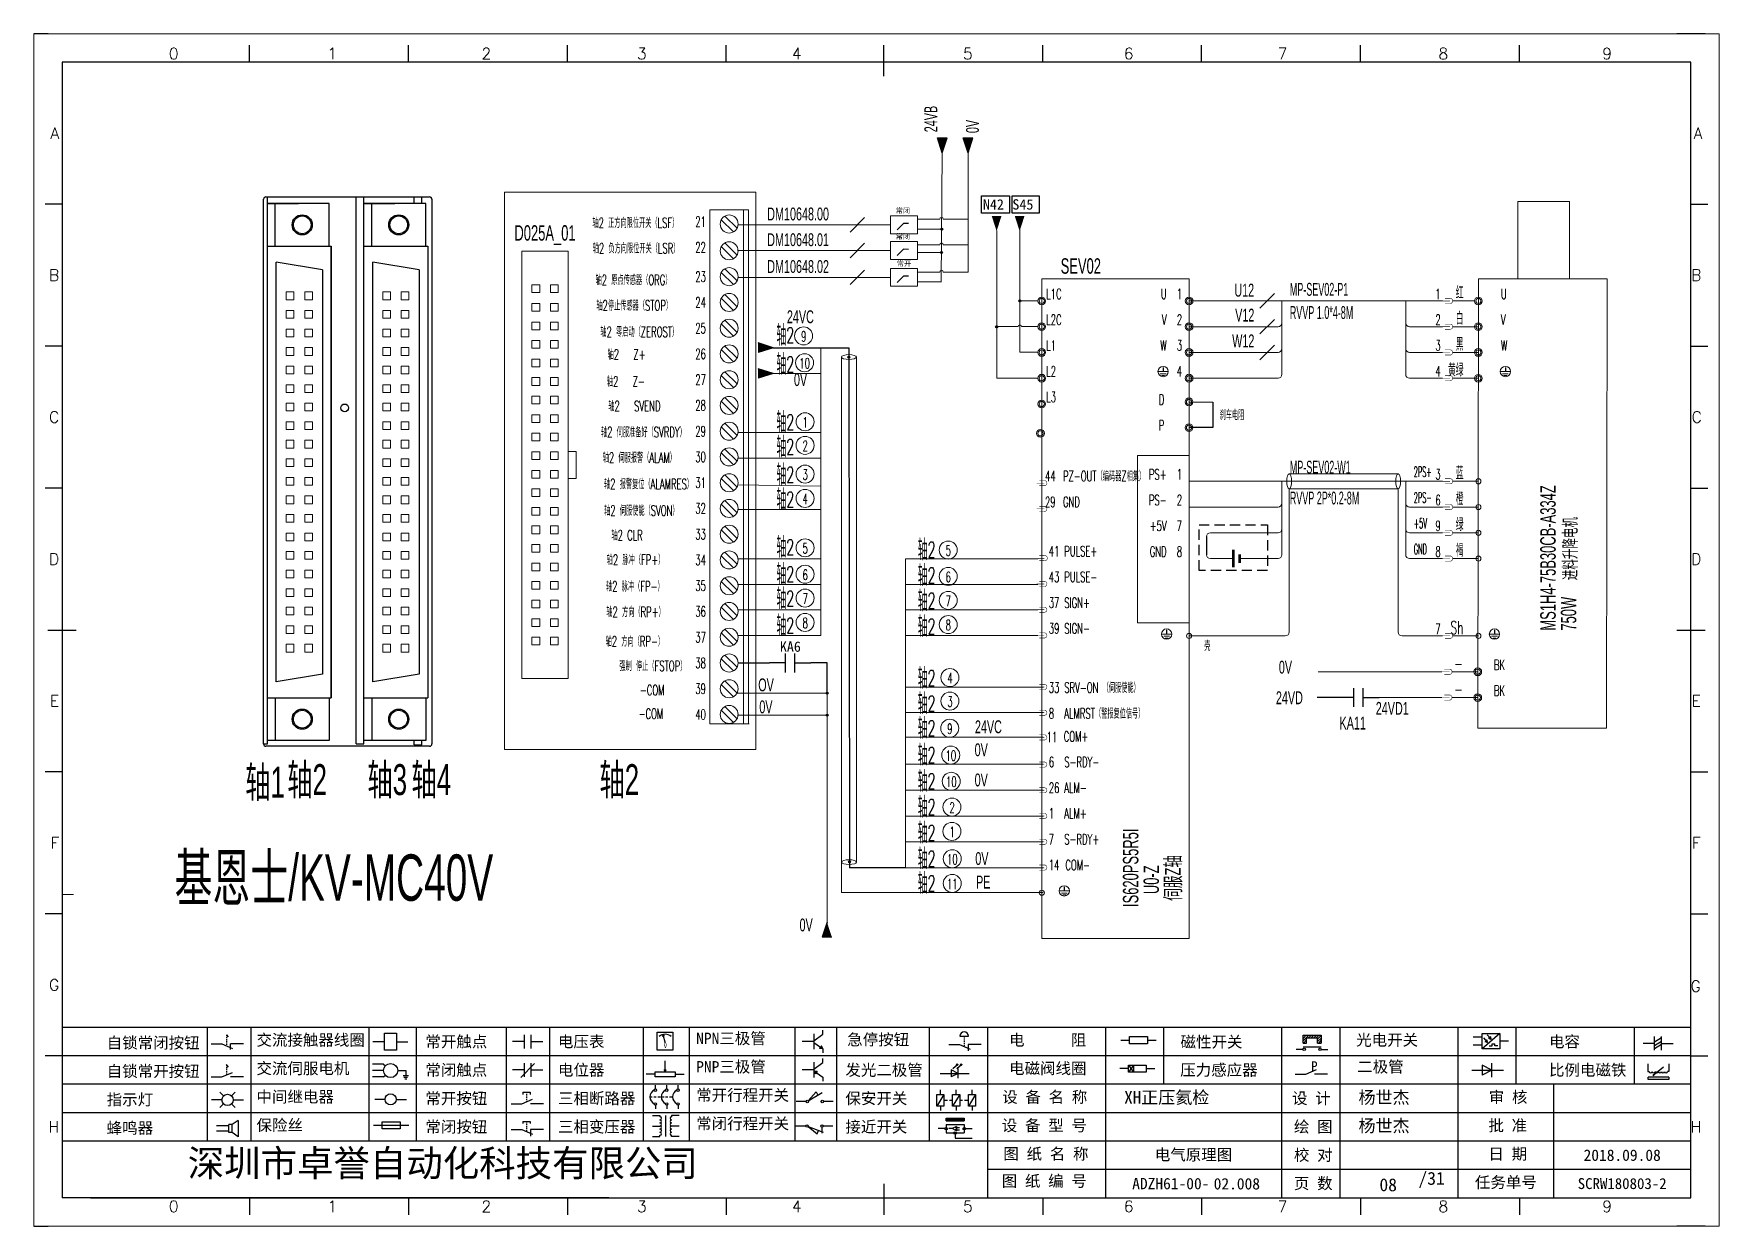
# Model space of a CAD drawing. Header units: millimetres. Extents: x 15130 to 37766, y 5931 to 11073.
# Drawn here: x 23709.2 to 24036.6, y 10083.5 to 10315 of the extents above; entities that cross this region are included whole.
import ezdxf
from ezdxf.enums import TextEntityAlignment as Align
from ezdxf.lldxf.tags import DXFTag

# ---------------------------------------------------------------- set-up
doc = ezdxf.new("R2010")
doc.units = ezdxf.units.MM
doc.linetypes.add('DASHED', pattern=[0.75, 0.5, -0.25])
doc.layers.add('1', color=3, linetype='Continuous', lineweight=20)
doc.layers.add('Dimension', color=3, linetype='Continuous', lineweight=13)
for name, color, linetype in [('AE_BOR', 1, 'Continuous'), ('MISC', 2, 'Continuous'), ('SYMS', 7, 'Continuous'), ('Z_OM_GAIKEI', 7, 'Continuous')]:
    doc.layers.add(name, color=color, linetype=linetype)
doc.styles.get("Standard").update_dxf_attribs({"font": ''})
doc.styles.add('WD', font='romans.shx', dxfattribs={"bigfont": 'gbcbig.shx'})
doc.styles.add('样式 0', font='')
doc.styles.add('样式 8', font='arial.ttf')
doc.styles.add('汉字', font='')
doc.styles.get('Standard').set_extended_font_data('SimSun')
doc.styles.get('样式 0').set_extended_font_data('KaiTi_GB2312')
doc.styles.get('汉字').set_extended_font_data('新宋体')
tags = doc.linetypes.add('ACAD_ISO02W100', pattern=[15, 12, -3]).pattern_tags.tags
tags[6:7] = [DXFTag(74, 4), DXFTag(75, 0), DXFTag(340, '0'), DXFTag(46, 1.0), DXFTag(50, 0.0), DXFTag(44, 0.0), DXFTag(45, 0.0)]
tags[4:5] = [DXFTag(74, 4), DXFTag(75, 0), DXFTag(340, '0'), DXFTag(46, 1.0), DXFTag(50, 0.0), DXFTag(44, 0.0), DXFTag(45, 0.0)]

msp = doc.modelspace()

# ---------------------------------------------------------------- texts
at = {"lineweight": 0, "style": 'WD', "width": 0.6}
for s, height, p in [('轴2 正方向限位开关（LSF）', 2, (23826.039, 10278.389)), ('21', 2, (23838.708, 10278.519)), ('轴2 负方向限位开关（LSR）', 2, (23826.176, 10273.455)), ('22', 2, (23838.708, 10273.519)), ('23', 2, (23838.708, 10267.834)), ('轴2 原点传感器（ORG）', 2, (23825.68, 10267.309)), ('轴2停止传感器（STOP）', 2, (23825.818, 10262.353)), ('24', 2, (23838.708, 10262.834)), ('25', 2, (23838.708, 10257.834)), ('轴', 4, (23854.399, 10256.651)), ('轴2 零启动（ZEROST）', 2, (23826.8, 10257.224)), ('2', 3, (23856.122, 10256.481)), ('9', 2, (23858.733, 10256.242)), ('轴2   Z+', 2, (23824.324, 10252.83)), ('26', 2, (23838.708, 10252.834)), ('轴', 4, (23854.399, 10250.991)), ('2', 3, (23856.122, 10250.821)), ('10', 2, (23858.93, 10251.035)), ('轴2   Z-', 2, (23824.186, 10247.589)), ('27', 2, (23838.708, 10247.834)), ('轴2   SVEND', 2, (23825.858, 10242.821)), ('28', 2, (23838.708, 10242.834)), ('轴', 4, (23854.399, 10239.757)), ('2', 3, (23856.122, 10239.587)), ('1', 2, (23859.028, 10239.558)), ('轴2 伺服准备好（SVRDY）', 2, (23827.606, 10237.767)), ('29', 2, (23838.708, 10237.834)), ('轴', 4, (23854.399, 10234.956)), ('2', 3, (23856.122, 10234.786)), ('2', 2, (23859.028, 10234.989)), ('轴2 伺服报警（ALAM）', 2, (23826.808, 10232.811)), ('30', 2, (23838.708, 10232.834)), ('轴', 4, (23854.399, 10229.561)), ('2', 3, (23856.122, 10229.392)), ('3', 2, (23859.028, 10229.4)), ('轴2 报警复位（ALAMRES）', 2, (23828.592, 10227.682)), ('31', 2, (23838.708, 10227.834)), ('轴', 4, (23854.399, 10224.764)), ('2', 3, (23856.122, 10224.594)), ('轴2 伺服使能（SVON）', 2, (23827.202, 10222.539)), ('32', 2, (23838.708, 10222.834)), ('4', 2, (23859.028, 10224.694)), ('轴2 CLR', 2, (23824.436, 10217.748)), ('33', 2, (23838.708, 10217.834)), ('轴', 4, (23854.399, 10215.497)), ('2', 3, (23856.122, 10215.327)), ('轴', 4, (23881.851, 10215.004)), ('2', 3, (23883.574, 10214.834)), ('轴2 脉冲（FP+）', 2, (23826.074, 10212.979)), ('34', 2, (23838.708, 10212.834)), ('5', 2, (23859.028, 10215.094)), ('5', 2, (23886.831, 10214.669)), ('轴', 4, (23854.399, 10210.237)), ('2', 3, (23856.122, 10210.067)), ('6', 2, (23859.028, 10209.961)), ('轴', 4, (23881.851, 10210.012)), ('2', 3, (23883.574, 10209.842)), ('6', 2, (23886.831, 10209.535)), ('轴2 脉冲（FP-）', 2, (23825.936, 10207.814)), ('35', 2, (23838.708, 10207.834)), ('轴', 4, (23854.399, 10205.51)), ('2', 3, (23856.122, 10205.341)), ('轴', 4, (23881.851, 10205.095)), ('2', 3, (23883.574, 10204.926)), ('轴2 方向（RP+）', 2, (23826.074, 10202.858)), ('36', 2, (23838.708, 10202.834)), ('7', 2, (23859.028, 10205.323)), ('7', 2, (23886.831, 10204.898)), ('轴', 4, (23854.399, 10200.27)), ('2', 3, (23856.122, 10200.1)), ('8', 2, (23859.028, 10200.617)), ('轴', 4, (23881.851, 10200.098)), ('2', 3, (23883.574, 10199.929)), ('8', 2, (23886.831, 10200.192)), ('轴2 方向（RP-）', 2, (23825.936, 10197.131)), ('37', 2, (23838.708, 10197.834)), ('强制 停止（FSTOP）', 2, (23829.439, 10192.362)), ('38', 2, (23838.708, 10192.834)), ('轴', 4, (23881.851, 10190.078)), ('2', 3, (23883.574, 10189.909)), ('4', 2, (23887.166, 10189.904)), ('-COM', 2, (23829.301, 10187.571)), ('39', 2, (23838.708, 10187.834)), ('轴', 4, (23881.851, 10185.137)), ('-COM', 2, (23829.067, 10182.992)), ('40', 2, (23838.708, 10182.834)), ('2', 3, (23883.574, 10184.967)), ('3', 2, (23887.166, 10185.336)), ('轴', 4, (23881.851, 10180.357)), ('2', 3, (23883.574, 10180.187)), ('9', 2, (23887.131, 10180.069)), ('轴', 4, (23881.851, 10175.151)), ('2', 3, (23883.574, 10174.981)), ('10', 2, (23887.327, 10174.863)), ('轴', 4, (23881.851, 10170.054)), ('2', 3, (23883.574, 10169.885)), ('10', 2, (23887.412, 10169.766)), ('轴', 4, (23881.851, 10165.04)), ('2', 3, (23883.574, 10164.871)), ('2', 2, (23887.565, 10164.755)), ('轴', 4, (23881.851, 10160.033)), ('2', 3, (23883.574, 10159.863)), ('1', 2, (23887.565, 10160.048)), ('轴', 4, (23881.851, 10155.014)), ('2', 3, (23883.574, 10154.844)), ('10', 2, (23887.62, 10154.726)), ('轴', 4, (23881.851, 10150.226)), ('2', 3, (23883.574, 10150.056)), ('11', 2, (23887.62, 10149.938))]:
    msp.add_text(s, height=height, dxfattribs=at).set_placement(p, align=Align.MIDDLE)
for s, p in [('L1C', (23905.853, 10263.475)), ('1', (23981.449, 10263.483)), ('U', (23994.171, 10263.475)), ('L2C', (23905.853, 10258.475)), ('2', (23981.449, 10258.483)), ('V', (23994.171, 10258.475)), ('L1', (23905.853, 10253.471)), ('3', (23981.449, 10253.479)), ('W', (23994.171, 10253.471)), ('L2', (23905.853, 10248.471)), ('4', (23981.449, 10248.475)), ('L3', (23905.853, 10243.467)), ('刹车电阻', (23939.534, 10239.979)), ('44', (23905.603, 10228.109)), ('PZ-OUT（编码器Z相集）', (23909.103, 10228.109)), ('3', (23981.449, 10228.463)), ('29', (23905.603, 10223.109)), ('GND', (23909.103, 10223.109)), ('6', (23981.449, 10223.459)), ('9', (23981.449, 10218.459)), ('41', (23906.353, 10213.534)), ('PULSE+', (23909.353, 10213.534)), ('8', (23981.449, 10213.459)), ('43', (23906.353, 10208.534)), ('PULSE-', (23909.353, 10208.534)), ('37', (23906.353, 10203.534)), ('SIGN+', (23909.353, 10203.534)), ('39', (23906.353, 10198.534)), ('SIGN-', (23909.353, 10198.534)), ('7', (23981.449, 10198.459)), ('BK', (23992.818, 10191.475)), ('33', (23906.353, 10187.046)), ('SRV-ON （伺服使能）', (23909.353, 10187.046)), ('BK', (23992.818, 10186.471)), ('8', (23906.353, 10182.042)), ('ALMRST（警报复位信号） ', (23909.353, 10182.042)), ('11', (23905.947, 10177.459)), ('COM+', (23909.243, 10177.568)), ('6', (23906.353, 10172.611)), ('S-RDY-', (23909.353, 10172.611)), ('26', (23906.353, 10167.607)), ('ALM- ', (23909.353, 10167.607)), ('1', (23906.353, 10162.619)), ('ALM+', (23909.353, 10162.619)), ('7', (23906.353, 10157.615)), ('S-RDY+', (23909.353, 10157.615)), ('14', (23906.353, 10152.615)), ('COM-', (23909.565, 10152.615))]:
    msp.add_text(s, height=2, dxfattribs=at).set_placement(p)
for s, height, p in [('U', 2, (23929.245, 10263.475)), ('1', 2, (23932.245, 10263.483)), ('红', 2.5, (23986.914, 10263.475)), ('V', 2, (23929.245, 10258.475)), ('2', 2, (23932.245, 10258.483)), ('白', 2.5, (23986.914, 10258.475)), ('黑', 2.5, (23986.914, 10253.471)), ('W', 2, (23929.245, 10253.475)), ('3', 2, (23932.245, 10253.479)), ('4', 2, (23932.245, 10248.475)), ('黄绿', 2.5, (23986.914, 10248.471)), ('D', 2, (23928.804, 10242.968)), ('P', 2, (23928.804, 10237.968)), ('Sh', 2.5, (23986.914, 10198.455)), ('-', 2.5, (23986.797, 10191.475)), ('-', 2.5, (23986.797, 10186.475))]:
    msp.add_text(s, height=height, dxfattribs=at).set_placement(p, align=Align.RIGHT)
at = {"color": 6, "lineweight": 0, "style": 'WD', "width": 0.6}
for s, height, p in [('PS+', 2, (23929.245, 10228.459)), ('1', 2, (23932.245, 10228.459)), ('蓝', 2.5, (23986.914, 10228.455)), ('橙', 2.5, (23986.914, 10223.455)), ('PS-', 2, (23929.245, 10223.459)), ('2', 2, (23932.245, 10223.459)), ('+5V', 2, (23929.245, 10218.459)), ('7', 2, (23932.245, 10218.459)), ('绿', 2.5, (23986.914, 10218.455)), ('褐', 2.5, (23986.914, 10213.455)), ('GND', 2, (23929.245, 10213.455)), ('8', 2, (23932.245, 10213.455)), ('壳', 2, (23937.749, 10195.173))]:
    msp.add_text(s, height=height, dxfattribs=at).set_placement(p, align=Align.RIGHT)
at = {"color": 6, "lineweight": 0, "style": 'WD', "width": 0.4}
for s, p in [('2PS+', (23977.247, 10228.955)), ('2PS-', (23977.247, 10223.955)), ('+5V', (23977.247, 10218.955)), ('GND', (23977.247, 10213.955))]:
    msp.add_text(s, height=2, dxfattribs=at).set_placement(p)
at = {"insert": (23854.106, 10197.011), "char_height": 2, "width": 5.97017, "attachment_point": 1, "style": '样式 0'}
msp.add_mtext('KA6', dxfattribs=at)
at = {"color": 0, "lineweight": -2, "char_height": 2.205}
for s, insert, width, attachment_point in [('电气原理图', (23934.466, 10097.257), 34.2306, 5), ('02.008', (23938.381, 10092.831), 5.72397, 1)]:
    msp.add_mtext(s, dxfattribs=dict(at, insert=insert, width=width, attachment_point=attachment_point))
at = {"color": 0, "linetype": 'ByBlock', "lineweight": -2, "insert": (23972.281, 10091.508), "char_height": 2.5, "width": 5.1278, "attachment_point": 5}
msp.add_mtext('08', dxfattribs=at)
at = {"layer": 'Dimension', "lineweight": 0, "style": '样式 8', "width": 0.6}
for s, height, p in [('24VB', 2.5, (23884.679, 10295.877)), ('0V', 2.5, (23892.771, 10295.71)), ('750W', 3, (24008.82, 10199.116)), ('伺服Z轴', 3, (23931.945, 10146.662)), ('U0-Z', 3, (23927.748, 10147.954))]:
    msp.add_text(s, height=height, rotation=90, dxfattribs=at).set_placement(p)
at = {"layer": 'Dimension', "color": 6, "lineweight": 0, "style": '样式 8', "width": 0.6}
for s, p in [('DM10648.00', (23863.647, 10278.761)), ('DM10648.01', (23863.647, 10273.761)), ('DM10648.02', (23863.647, 10268.559))]:
    msp.add_text(s, height=2.5, dxfattribs=at).set_placement(p, align=Align.RIGHT)
at = {"layer": 'Dimension', "lineweight": 0, "style": '样式 8', "width": 0.6}
for s, height, p in [('D025A_01', 3, (23802.544, 10274.83)), ('SEV02', 3, (23908.659, 10268.408)), ('OV', 2.5, (23849.91, 10187.338)), ('24VD', 2.5, (23950.468, 10184.835)), ('0V', 2.5, (23850.117, 10183.063)), ('24VD1', 2.5, (23969.868, 10182.769)), ('24VC', 2.5, (23892.001, 10179.202)), ('KA11', 2.5, (23962.83, 10179.911)), ('0V', 2.5, (23891.947, 10174.731)), ('轴2', 6, (23758.414, 10167.191)), ('轴3', 6, (23773.981, 10167.191)), ('轴4', 6, (23782.54, 10167.191)), ('轴2', 6, (23819.062, 10167.191)), ('轴1', 6, (23750.246, 10166.7)), ('0V', 2.5, (23891.947, 10168.876)), ('基恩士/KV-MC40V ', 9, (23736.502, 10146.666)), ('0V', 2.5, (23892.072, 10153.61)), ('PE', 2.5, (23892.214, 10149.051)), ('0V', 2.5, (23857.933, 10140.732))]:
    msp.add_text(s, height=height, dxfattribs=at).set_placement(p)
for s, p in [('U12', (23946.241, 10263.964)), ('V12', (23946.283, 10259.125)), ('W12', (23946.283, 10254.125))]:
    msp.add_text(s, height=2.5, dxfattribs=at).set_placement(p, align=Align.RIGHT)
at = {"layer": 'Dimension', "color": 3, "lineweight": 0, "style": '样式 8'}
for s, width, p in [('MP-SEV02-P1', 0.5, (23953.173, 10264.125)), ('MP-SEV02-W1', 0.5, (23953.173, 10229.609)), ('0V', 0.6, (23951.041, 10190.77))]:
    msp.add_text(s, height=2.5, dxfattribs=dict(at, width=width)).set_placement(p)
at = {"layer": 'Dimension', "color": 1, "lineweight": 0, "style": '样式 8', "width": 0.5}
for s, p in [('RVVP 1.0*4-8M', (23953.173, 10262.125)), ('RVVP 2P*0.2-8M', (23953.173, 10226.109))]:
    msp.add_text(s, height=2.5, dxfattribs=at).set_placement(p, align=Align.TOP_LEFT)
at = {"layer": 'Dimension', "color": 3, "lineweight": 0, "style": '样式 8', "width": 0.6}
for s, p in [('24VC', (23860.717, 10258.803)), ('0V', (23859.408, 10246.599))]:
    msp.add_text(s, height=2.5, dxfattribs=at).set_placement(p, align=Align.RIGHT)
at = {"layer": 'Dimension', "color": 6, "lineweight": 0, "style": '样式 8', "width": 0.6}
for s, p in [('MS1H4-75B30CB-A334Z', (24004.82, 10199.116)), ('IS620PS5R5I', (23923.748, 10145.454))]:
    msp.add_text(s, height=3, rotation=90, dxfattribs=at).set_placement(p)
at = {"layer": 'Dimension', "color": 3, "lineweight": 0, "style": '样式 8', "width": 0.6}
msp.add_text('进料升降电机', height=2.5, rotation=90, dxfattribs=at).set_placement((24008.855, 10208.916))
at = {"layer": 'MISC', "color": 3, "attachment_point": 1, "style": '样式 0'}
for s, insert, char_height, width in [('N42', (23893.549, 10282.863), 2, 5.01683), ('S45', (23899.274, 10282.863), 2, 5.01683), ('{\\fSimSun|b0|i0|c134|p2;常闭}', (23876.606, 10281.157), 1, 6.35251), ('{\\fSimSun|b0|i0|c134|p2;常闭}', (23876.606, 10276.157), 1, 6.35251), ('{\\fSimSun|b0|i0|c134|p2;常开}', (23876.821, 10270.878), 1, 6.35251)]:
    msp.add_mtext(s, dxfattribs=dict(at, insert=insert, char_height=char_height, width=width))

# ---------------------------------------------------------------- blocks, each defined once
blk = doc.blocks.new('磁性开关')
at = {"linetype": 'ByBlock'}
h = blk.add_hatch(dxfattribs=at)
h.set_pattern_fill('ANSI31', color=256, scale=0.1, style=0)
h.paths.add_polyline_path([(-1910.88, -776.69), (-1910.88, -775.29), (-1907.69, -775.29), (-1907.69, -776.69), (-1908.31, -776.69), (-1908.31, -775.79), (-1910.25, -775.79), (-1910.25, -776.69)])
for p, q in [((-1910.91, -777.81), (-1912.09, -777.81)), ((-1910.88, -776.69), (-1910.88, -775.29)), ((-1910.88, -775.29), (-1907.69, -775.29)), ((-1910.88, -776.69), (-1910.25, -776.69)), ((-1910.88, -777.39), (-1907.69, -777.39)), ((-1910.25, -776.69), (-1910.25, -775.79)), ((-1910.25, -775.79), (-1908.31, -775.79)), ((-1908.31, -776.69), (-1908.31, -775.79)), ((-1908.31, -776.69), (-1907.69, -776.69)), ((-1907.69, -775.29), (-1907.69, -776.69)), ((-1907.66, -777.81), (-1906.48, -777.81))]:
    blk.add_line(p, q, dxfattribs=at)
for centre in [(-1910.68, -777.81), (-1907.88, -777.81)]:
    blk.add_circle(centre, 0.225, dxfattribs=at)
blk = doc.blocks.new('*U8')
at = {"linetype": 'ByBlock'}
for p, q in [((-1909.23, -780.45), (-1909.23, -780.67)), ((-1909.23, -780.45), (-1908.92, -780.84)), ((-1909.23, -780.84), (-1909.23, -781.05)), ((-1911.92, -782.07), (-1910.06, -782.07)), ((-1910.06, -782.07), (-1908.18, -782.88)), ((-1909.23, -781.23), (-1909.23, -781.44)), ((-1909.23, -781.61), (-1909.23, -781.83)), ((-1909.23, -782), (-1909.23, -782.21)), ((-1909.23, -782.38), (-1909.23, -782.43)), ((-1908.52, -783.07), (-1908.52, -782.07)), ((-1906.25, -782.07), (-1908.52, -782.07))]:
    blk.add_line(p, q, dxfattribs=at)
blk = doc.blocks.new('*U11')
at = {"linetype": 'ByBlock'}
for p, q in [((-1911.92, -792.89), (-1910.06, -792.89)), ((-1910.06, -792.89), (-1908.18, -792.08)), ((-1908.88, -791.17), (-1909.23, -790.71)), ((-1909.23, -790.71), (-1909.23, -790.92)), ((-1909.23, -791.09), (-1909.23, -791.31)), ((-1909.23, -791.48), (-1909.23, -791.69)), ((-1909.23, -791.86), (-1909.23, -792.08)), ((-1909.23, -792.25), (-1909.23, -792.47)), ((-1906.25, -792.89), (-1908.52, -792.89))]:
    blk.add_line(p, q, dxfattribs=at)
blk = doc.blocks.new('蜂鸣器')
at = {"linetype": 'ByBlock'}
for p, q in [((-1907.17, -795.53), (-1908.25, -796.26)), ((-1907.17, -795.53), (-1907.17, -798.41)), ((-1908.8, -796.48), (-1911.01, -796.48)), ((-1908.8, -797.46), (-1911.01, -797.46)), ((-1908.25, -796.26), (-1908.8, -796.26)), ((-1908.8, -797.68), (-1908.8, -796.26)), ((-1908.25, -797.68), (-1908.8, -797.68)), ((-1908.25, -797.68), (-1908.25, -796.26)), ((-1907.17, -798.41), (-1908.25, -797.68))]:
    blk.add_line(p, q, dxfattribs=at)
blk = doc.blocks.new('指示灯')
at = {"linetype": 'ByBlock'}
for p, q in [((-1854.25, -776.92), (-1856.06, -776.92)), ((-1854.62, -775.59), (-1853.97, -776.23)), ((-1854.62, -778.25), (-1853.97, -777.61)), ((-1851.9, -775.59), (-1852.54, -776.23)), ((-1851.9, -778.25), (-1852.54, -777.61)), ((-1852.26, -776.92), (-1850.45, -776.92))]:
    blk.add_line(p, q, dxfattribs=at)
blk.add_circle((-1853.26, -776.92), 0.992, dxfattribs=at)
blk = doc.blocks.new('光电开关')
at = {"linetype": 'ByBlock'}
h = blk.add_hatch(dxfattribs=at)
h.set_pattern_fill('ANSI31', color=256, scale=0.01, style=0)
h.set_pattern_definition([(45, (0.172267, 0), (-0.0224506403, 0.0224506403), [])])
h.paths.add_polyline_path([(-1882.44, -776.34), (-1882.5, -775.91), (-1882.68, -776.07)])
h.paths.add_polyline_path([(-1882.86, -776.23), (-1882.44, -776.34), (-1882.68, -776.07)])
h.paths.add_polyline_path([(-1883.05, -776.88), (-1883.11, -776.45), (-1883.29, -776.61)])
h.paths.add_polyline_path([(-1883.47, -776.77), (-1883.05, -776.88), (-1883.29, -776.61)])
for p, q in [((-1884.01, -775.96), (-1885.56, -775.96)), ((-1884.01, -777.39), (-1885.56, -777.39)), ((-1880.91, -775.3), (-1884.01, -778.05)), ((-1883.75, -776.09), (-1883.05, -776.88)), ((-1883.11, -776.45), (-1883.47, -776.77)), ((-1883.05, -776.88), (-1883.47, -776.77)), ((-1883.14, -775.55), (-1882.44, -776.34)), ((-1883.05, -776.88), (-1883.11, -776.45)), ((-1882.5, -775.91), (-1882.86, -776.23)), ((-1882.44, -776.34), (-1882.86, -776.23)), ((-1882.78, -777.47), (-1882.23, -777.47)), ((-1882.44, -776.34), (-1882.5, -775.91)), ((-1882.23, -777.47), (-1882.23, -777.14)), ((-1882.23, -777.14), (-1881.78, -777.14)), ((-1881.78, -777.47), (-1881.78, -777.14)), ((-1881.23, -777.47), (-1881.78, -777.47)), ((-1879.37, -776.67), (-1880.91, -776.67))]:
    blk.add_line(p, q, dxfattribs=at)
blk.add_lwpolyline([(-1884.01, -775.3), (-1880.91, -775.3), (-1880.91, -778.05), (-1884.01, -778.05)], close=True, dxfattribs=at)
blk = doc.blocks.new('交流接触器线圈')
at = {"linetype": 'ByBlock'}
for p, q in [((-1880.82, -781.77), (-1882.87, -781.77)), ((-1878.72, -781.77), (-1876.67, -781.77))]:
    blk.add_line(p, q, dxfattribs=at)
blk.add_lwpolyline([(-1880.82, -780.28), (-1878.72, -780.28), (-1878.72, -783.26), (-1880.82, -783.26)], close=True, dxfattribs=at)
blk = doc.blocks.new('交流伺服电机')
at = {"linetype": 'ByBlock'}
for p, q in [((-1880.97, -785.75), (-1882.94, -785.75)), ((-1880.97, -786.85), (-1882.94, -786.85)), ((-1880.97, -785.75), (-1880.65, -786.03)), ((-1878.49, -786.85), (-1877.07, -786.85)), ((-1877.07, -786.85), (-1877.07, -787.72)), ((-1880.97, -787.94), (-1882.94, -787.94)), ((-1880.97, -787.94), (-1880.65, -787.67)), ((-1877.54, -787.72), (-1876.59, -787.72)), ((-1877.38, -788.01), (-1876.75, -788.01)), ((-1877.23, -788.29), (-1876.9, -788.29))]:
    blk.add_line(p, q, dxfattribs=at)
blk.add_circle((-1879.73, -786.85), 1.24, dxfattribs=at)
blk = doc.blocks.new('中间继电器')
at = {"linetype": 'ByBlock'}
for p, q in [((-1880.72, -791.92), (-1882.54, -791.92)), ((-1878.74, -791.92), (-1876.92, -791.92))]:
    blk.add_line(p, q, dxfattribs=at)
blk.add_circle((-1879.73, -791.92), 0.992, dxfattribs=at)
blk = doc.blocks.new('保险丝')
at = {"linetype": 'ByBlock'}
blk.add_line((-1882.72, -796.49), (-1876.55, -796.49), dxfattribs=at)
blk.add_lwpolyline([(-1881.2, -795.86), (-1878.06, -795.86), (-1878.06, -797.12), (-1881.2, -797.12)], close=True, dxfattribs=at)
blk = doc.blocks.new('常开按钮')
at = {"linetype": 'ByBlock'}
for p, q in [((-1910.06, -787.73), (-1908.18, -786.93)), ((-1909.9, -785.68), (-1908.56, -785.68)), ((-1909.9, -785.68), (-1909.9, -786.07)), ((-1909.23, -785.68), (-1909.23, -785.89)), ((-1909.23, -786.06), (-1909.23, -786.28)), ((-1909.23, -786.45), (-1909.23, -786.67)), ((-1909.23, -786.84), (-1909.23, -787.05)), ((-1908.56, -785.68), (-1908.56, -786.07)), ((-1911.92, -787.73), (-1910.06, -787.73)), ((-1909.23, -787.22), (-1909.23, -787.38)), ((-1906.25, -787.73), (-1908.52, -787.73))]:
    blk.add_line(p, q, dxfattribs=at)
blk = doc.blocks.new('常开触点')
at = {"linetype": 'ByBlock'}
for p, q in [((-1853.82, -782.99), (-1853.82, -780.56)), ((-1852.6, -782.99), (-1852.6, -780.56)), ((-1853.82, -781.77), (-1855.88, -781.77)), ((-1852.6, -781.77), (-1850.55, -781.77))]:
    blk.add_line(p, q, dxfattribs=at)
blk = doc.blocks.new('常闭触点')
at = {"linetype": 'ByBlock'}
for p, q in [((-1853.82, -786.77), (-1855.88, -786.77)), ((-1852.01, -785.66), (-1854.43, -788.1)), ((-1853.82, -787.99), (-1853.82, -785.56)), ((-1852.6, -787.99), (-1852.6, -785.56)), ((-1852.6, -786.77), (-1850.55, -786.77))]:
    blk.add_line(p, q, dxfattribs=at)
blk = doc.blocks.new('常闭按钮')
at = {"linetype": 'ByBlock'}
for p, q in [((-1856.13, -792.28), (-1854.28, -792.28)), ((-1854.28, -792.28), (-1852.4, -793.09)), ((-1854.11, -790.83), (-1852.77, -790.83)), ((-1854.11, -790.83), (-1854.11, -791.22)), ((-1853.44, -790.83), (-1853.44, -791.04)), ((-1853.44, -791.21), (-1853.44, -791.43)), ((-1853.44, -791.6), (-1853.44, -791.82)), ((-1853.44, -791.99), (-1853.44, -792.2)), ((-1853.44, -792.37), (-1853.44, -792.53)), ((-1852.77, -790.83), (-1852.77, -791.22)), ((-1850.47, -792.28), (-1852.73, -792.28)), ((-1852.73, -792.28), (-1852.73, -793.43))]:
    blk.add_line(p, q, dxfattribs=at)
blk = doc.blocks.new('电磁阀线圈')
at = {"linetype": 'ByBlock'}
for p, q in [((-1854.61, -795.92), (-1853.75, -797.16)), ((-1853.75, -795.92), (-1854.61, -797.16)), ((-1853.75, -795.92), (-1853.75, -797.16)), ((-1854.61, -796.54), (-1856.17, -796.54)), ((-1851.53, -796.54), (-1849.97, -796.54))]:
    blk.add_line(p, q, dxfattribs=at)
blk.add_lwpolyline([(-1854.61, -795.92), (-1851.53, -795.92), (-1851.53, -797.16), (-1854.61, -797.16)], close=True, dxfattribs=at)
blk = doc.blocks.new('电压表')
at = {"linetype": 'ByBlock'}
for p, q in [((-1814.84, -780.75), (-1814.91, -781.13)), ((-1814.6, -781.05), (-1814.91, -781.13)), ((-1814.84, -780.75), (-1814.46, -782.26)), ((-1814.84, -780.75), (-1814.6, -781.05))]:
    blk.add_line(p, q, dxfattribs=at)
blk.add_lwpolyline([(-1815.84, -780.34), (-1813.07, -780.34), (-1813.07, -783.49), (-1815.84, -783.49)], close=True, dxfattribs=at)
blk.add_arc((-1814.46, -782.26), 1.56, 46.8313, 133.1687, dxfattribs=at)
at = {"linetype": 'ByBlock', "insert": (-1814.7, -782.39), "char_height": 0.75, "width": 0.6768, "attachment_point": 1}
blk.add_mtext('V', dxfattribs=at)
blk = doc.blocks.new('电位器')
at = {"linetype": 'ByBlock'}
for p, q in [((-1814.45, -787.3), (-1814.62, -786.96)), ((-1814.62, -786.96), (-1814.27, -786.96)), ((-1814.45, -787.3), (-1814.45, -785.39)), ((-1814.45, -787.3), (-1814.27, -786.96)), ((-1816.21, -787.75), (-1817.79, -787.75)), ((-1812.68, -787.75), (-1811.1, -787.75))]:
    blk.add_line(p, q, dxfattribs=at)
blk.add_lwpolyline([(-1816.21, -787.3), (-1812.68, -787.3), (-1812.68, -788.2), (-1816.21, -788.2)], close=True, dxfattribs=at)
blk = doc.blocks.new('三相断路器')
at = {"linetype": 'ByBlock'}
for p, q in [((-1816.17, -790.33), (-1816.17, -789.7)), ((-1814.17, -790.33), (-1814.17, -789.7)), ((-1812.18, -790.33), (-1812.18, -789.7)), ((-1817.14, -791.74), (-1816.72, -791.74)), ((-1816.45, -791.74), (-1816.03, -791.74)), ((-1815.76, -791.74), (-1815.34, -791.74)), ((-1815.07, -791.74), (-1814.65, -791.74)), ((-1814.38, -791.74), (-1813.96, -791.74)), ((-1813.69, -791.74), (-1813.27, -791.74)), ((-1816.17, -793.19), (-1816.17, -793.83)), ((-1814.17, -793.19), (-1814.17, -793.83)), ((-1812.18, -793.19), (-1812.18, -793.83))]:
    blk.add_line(p, q, dxfattribs=at)
for centre in [(-1816.17, -790.55), (-1816.17, -792.98), (-1814.17, -790.55), (-1814.17, -792.98), (-1812.18, -790.55), (-1812.18, -792.98)]:
    blk.add_circle(centre, 0.219, dxfattribs=at)
for centre in [(-1815.81, -791.74), (-1813.82, -791.74), (-1811.83, -791.74)]:
    blk.add_arc(centre, 1.32, 115.5791, 244.4209, dxfattribs=at)
blk = doc.blocks.new('三相变压器')
at = {"linetype": 'ByBlock'}
for p, q in [((-1816.69, -795.03), (-1815.37, -795.03)), ((-1815.37, -795.03), (-1815.37, -795.24)), ((-1814.34, -798.7), (-1814.34, -795.04)), ((-1812, -795.03), (-1813.32, -795.03)), ((-1813.32, -795.03), (-1813.32, -795.24)), ((-1816.69, -796.87), (-1815.37, -796.87)), ((-1816.69, -798.71), (-1815.37, -798.71)), ((-1815.37, -798.71), (-1815.37, -798.5)), ((-1812, -796.87), (-1813.32, -796.87)), ((-1813.32, -798.71), (-1813.32, -798.5)), ((-1812, -798.71), (-1813.32, -798.71))]:
    blk.add_line(p, q, dxfattribs=at)
for centre, start, end in [((-1815.37, -795.51), 270, 90), ((-1815.37, -796.06), 270, 90), ((-1813.32, -795.51), 90, 270), ((-1813.32, -796.06), 90, 270), ((-1815.37, -796.6), 270, 90), ((-1815.37, -797.14), 270, 90), ((-1815.37, -797.68), 270, 90), ((-1815.37, -798.23), 270, 90), ((-1813.32, -796.6), 90, 270), ((-1813.32, -797.14), 90, 270), ((-1813.32, -797.68), 90, 270), ((-1813.32, -798.23), 90, 270)]:
    blk.add_arc(centre, 0.271, start, end, dxfattribs=at)
blk = doc.blocks.new('压力感应器')
at = {"linetype": 'ByBlock'}
for p, q in [((-1817.44, -777.73), (-1815.59, -777.73)), ((-1815.59, -777.73), (-1813.71, -776.93)), ((-1811.78, -777.73), (-1814.05, -777.73))]:
    blk.add_line(p, q, dxfattribs=at)
at = {"linetype": 'ByBlock', "insert": (-1814.65, -775.48), "char_height": 1.68, "width": 1.2242, "attachment_point": 1}
blk.add_mtext('{\\fNSimSun|b0|i0|c134|p49;P}', dxfattribs=at)
blk = doc.blocks.new('二极管')
at = {"linetype": 'ByBlock'}
for p, q in [((-1787.52, -776.77), (-1781.92, -776.77)), ((-1783.97, -776.77), (-1785.69, -775.9)), ((-1785.69, -775.9), (-1785.69, -777.65)), ((-1783.97, -776.77), (-1785.69, -777.65)), ((-1783.97, -777.99), (-1783.97, -775.56))]:
    blk.add_line(p, q, dxfattribs=at)
blk = doc.blocks.new('NPN三极管')
at = {"linetype": 'ByBlock'}
for p, q in [((-1785.73, -780.61), (-1785.73, -783.32)), ((-1785.73, -781.82), (-1784.15, -780.66)), ((-1784.15, -780.66), (-1784.15, -779.98)), ((-1785.73, -781.97), (-1787.81, -781.97)), ((-1785.73, -782.11), (-1784.15, -783.27)), ((-1784.41, -782.73), (-1784.74, -783.18)), ((-1784.15, -783.27), (-1784.74, -783.18)), ((-1784.15, -783.27), (-1784.41, -782.73)), ((-1784.15, -783.27), (-1784.15, -783.96))]:
    blk.add_line(p, q, dxfattribs=at)
blk = doc.blocks.new('PNP三极管')
at = {"linetype": 'ByBlock'}
for p, q in [((-1784.9, -786.74), (-1786.98, -786.74)), ((-1784.9, -785.38), (-1784.9, -788.09)), ((-1784.9, -786.59), (-1783.32, -785.43)), ((-1784.9, -786.88), (-1783.32, -788.04)), ((-1784.9, -786.88), (-1784.31, -786.97)), ((-1784.9, -786.88), (-1784.64, -787.42)), ((-1784.31, -786.97), (-1784.64, -787.42)), ((-1783.32, -785.43), (-1783.32, -784.75)), ((-1783.32, -788.04), (-1783.32, -788.73))]:
    blk.add_line(p, q, dxfattribs=at)
blk = doc.blocks.new('常开行程开关')
at = {"linetype": 'ByBlock'}
for p, q in [((-1786.29, -792.3), (-1788.01, -792.3)), ((-1785.89, -792.17), (-1784.52, -790.62)), ((-1785.89, -792.17), (-1783.43, -790.72)), ((-1784.52, -790.62), (-1784.19, -791.17)), ((-1781.48, -792.3), (-1783.21, -792.3))]:
    blk.add_line(p, q, dxfattribs=at)
for centre in [(-1786.07, -792.3), (-1783.42, -792.3)]:
    blk.add_circle(centre, 0.219, dxfattribs=at)
blk = doc.blocks.new('常闭行程开关')
at = {"linetype": 'ByBlock'}
for p, q in [((-1786.34, -796.62), (-1788.07, -796.62)), ((-1785.93, -796.72), (-1783.25, -797.7)), ((-1785.93, -796.72), (-1784.3, -798)), ((-1784.3, -798), (-1784.08, -797.4)), ((-1783.48, -796.84), (-1783.48, -797.85)), ((-1781.54, -796.62), (-1783.26, -796.62))]:
    blk.add_line(p, q, dxfattribs=at)
for centre in [(-1786.12, -796.62), (-1783.48, -796.62)]:
    blk.add_circle(centre, 0.219, dxfattribs=at)
blk = doc.blocks.new('电容')
at = {"linetype": 'ByBlock'}
for p, q in [((-1756.08, -782.99), (-1756.08, -780.56)), ((-1754.86, -780.79), (-1756.08, -781.55)), ((-1754.86, -782.99), (-1754.86, -780.56)), ((-1756.08, -781.77), (-1758.13, -781.77)), ((-1754.86, -781.44), (-1756.08, -782.2)), ((-1754.86, -781.99), (-1756.08, -782.75)), ((-1754.86, -781.77), (-1752.81, -781.77))]:
    blk.add_line(p, q, dxfattribs=at)
blk = doc.blocks.new('发光二极管')
at = {"linetype": 'ByBlock'}
for p, q in [((-1758.01, -786.77), (-1752.89, -786.77)), ((-1754.84, -786.77), (-1756.04, -786.16)), ((-1756.04, -786.16), (-1756.04, -787.39)), ((-1754.84, -786.77), (-1756.04, -787.39)), ((-1755.78, -785.92), (-1754.89, -785.14)), ((-1754.89, -785.14), (-1755.2, -785.22)), ((-1755.2, -785.22), (-1755.01, -785.43)), ((-1755.08, -785.92), (-1754.18, -785.14)), ((-1754.89, -785.14), (-1755.01, -785.43)), ((-1754.84, -787.63), (-1754.84, -785.92)), ((-1754.18, -785.14), (-1754.49, -785.22)), ((-1754.49, -785.22), (-1754.31, -785.43)), ((-1754.18, -785.14), (-1754.31, -785.43))]:
    blk.add_line(p, q, dxfattribs=at)
blk = doc.blocks.new('比例电磁阀')
at = {"linetype": 'ByBlock'}
for p, q in [((-1757.26, -775.38), (-1757.26, -776.71)), ((-1757.26, -776.71), (-1757.05, -776.71)), ((-1753.6, -777.73), (-1757.25, -777.73)), ((-1757.25, -778.13), (-1757.25, -777.73)), ((-1753.6, -778.13), (-1757.25, -778.13)), ((-1754.5, -775.98), (-1756.35, -777.44)), ((-1756.35, -777.44), (-1756.25, -777.25)), ((-1756.35, -777.44), (-1756.15, -777.38)), ((-1756.15, -777.38), (-1756.25, -777.25)), ((-1753.58, -776.71), (-1753.8, -776.71)), ((-1753.6, -777.73), (-1753.6, -778.13)), ((-1753.58, -775.38), (-1753.58, -776.71))]:
    blk.add_line(p, q, dxfattribs=at)
for centre in [(-1756.78, -776.71), (-1756.24, -776.71), (-1755.7, -776.71), (-1755.15, -776.71), (-1754.61, -776.71), (-1754.07, -776.71)]:
    blk.add_arc(centre, 0.271, 180, 0, dxfattribs=at)
blk = doc.blocks.new('保安开关')
at = {"linetype": 'ByBlock'}
for p, q in [((-1757.96, -790.79), (-1757.96, -789.97)), ((-1755.17, -790.79), (-1755.17, -789.97)), ((-1752.39, -790.79), (-1752.39, -789.97)), ((-1757.33, -790.79), (-1758.6, -792.81)), ((-1757.96, -792.81), (-1757.96, -793.62)), ((-1757.33, -791.8), (-1756.72, -791.8)), ((-1756.35, -791.8), (-1755.89, -791.8)), ((-1754.54, -790.79), (-1755.81, -792.81)), ((-1755.17, -792.81), (-1755.17, -793.62)), ((-1754.52, -791.8), (-1754.06, -791.8)), ((-1753.69, -791.8), (-1753.08, -791.8)), ((-1751.75, -790.79), (-1753.02, -792.81)), ((-1752.39, -792.81), (-1752.39, -793.62))]:
    blk.add_line(p, q, dxfattribs=at)
for points in [[(-1758.6, -790.79), (-1757.33, -790.79), (-1757.33, -792.81), (-1758.6, -792.81)], [(-1755.81, -790.79), (-1754.54, -790.79), (-1754.54, -792.81), (-1755.81, -792.81)], [(-1753.02, -790.79), (-1751.75, -790.79), (-1751.75, -792.81), (-1753.02, -792.81)]]:
    blk.add_lwpolyline(points, close=True, dxfattribs=at)
blk = doc.blocks.new('接近开关')
at = {"linetype": 'ByBlock'}
h = blk.add_hatch(dxfattribs=at)
h.set_pattern_fill('ANSI31', color=256, scale=0.01, style=0)
h.set_pattern_definition([(45, (-89.131516, -30.795668), (-0.0224506403, 0.0224506403), [])])
h.paths.add_polyline_path([(-1516.96, -1123.35), (-1516.96, -1122.85), (-1513.76, -1122.85), (-1513.76, -1123.35)])
for p, q in [((-1517.18, -1124.71), (-1518.36, -1124.71)), ((-1516.96, -1123.35), (-1516.96, -1122.85)), ((-1516.96, -1122.85), (-1513.76, -1122.85)), ((-1516.96, -1123.35), (-1513.76, -1123.35)), ((-1516.96, -1123.95), (-1513.76, -1123.95)), ((-1516.96, -1123.95), (-1516.96, -1125.47)), ((-1516.96, -1125.47), (-1513.76, -1125.47)), ((-1515.91, -1124.71), (-1516.45, -1124.71)), ((-1515.11, -1124.31), (-1515.91, -1124.71)), ((-1515.11, -1125.11), (-1515.91, -1124.71)), ((-1515.33, -1124.53), (-1515.17, -1124.53)), ((-1515.33, -1124.88), (-1515.17, -1124.88)), ((-1515.25, -1124.45), (-1515.25, -1124.61)), ((-1515.11, -1124.31), (-1515.11, -1125.11)), ((-1515.11, -1124.48), (-1514.58, -1124.48)), ((-1515.11, -1124.94), (-1514.58, -1124.94)), ((-1513.76, -1122.85), (-1513.76, -1123.35)), ((-1513.76, -1123.95), (-1513.76, -1125.47)), ((-1513.54, -1124.71), (-1512.36, -1124.71)), ((-1515.36, -1125.69), (-1515.36, -1126.36)), ((-1515.36, -1126.36), (-1512.36, -1126.36))]:
    blk.add_line(p, q, dxfattribs=at)
for centre in [(-1516.96, -1124.71), (-1515.36, -1125.47), (-1513.76, -1124.71)]:
    blk.add_circle(centre, 0.225, dxfattribs=at)
blk = doc.blocks.new('电阻')
at = {"linetype": 'ByBlock'}
for p, q in [((-3.09, 0), (-1.57, 0)), ((1.57, 0), (3.09, 0))]:
    blk.add_line(p, q, dxfattribs=at)
blk.add_lwpolyline([(-1.57, 0.63), (1.57, 0.63), (1.57, -0.63), (-1.57, -0.63)], close=True, dxfattribs=at)
blk = doc.blocks.new('急停按钮')
at = {"linetype": 'ByBlock'}
for p, q in [((-1.86, 0), (0, 0)), ((0, 0), (1.88, -0.81)), ((0.06, 1.45), (1.61, 1.45)), ((0.83, 1.45), (0.83, 1.24)), ((0.83, 1.07), (0.83, 0.85)), ((0.83, 0.68), (0.83, 0.47)), ((0.83, 0.29), (0.83, 0.08)), ((3.81, 0), (1.54, 0)), ((1.54, 0), (1.54, -1.15)), ((0.83, -0.09), (0.83, -0.24))]:
    blk.add_line(p, q, dxfattribs=at)
blk.add_arc((0.83, 1.45), 0.774, 0, 180)
blk = doc.blocks.new('电控横A4')
for p, q in [((292, -5), (5, -5)), ((5, -5), (5, -205)), ((292, -205), (292, -5)), ((10.03, -205), (289.53, -205)), ((130.8, -205), (190.75, -205)), ((190.75, -205), (259.54, -205))]:
    blk.add_line(p, q)
at = {"lineweight": 9, "ltscale": 0.1}
for p, q in [((5, -151.57), (7, -151.57)), ((101.34, -205), (130.8, -205)), ((129.44, -205), (129.44, -205)), ((129.44, -205), (129.44, -205)), ((129.44, -205), (129.44, -205)), ((129.44, -205), (129.44, -205))]:
    blk.add_line(p, q, dxfattribs=at)
at = {"linetype": 'ByBlock'}
for p, q in [((292, -175), (5, -175)), ((292, -180), (5, -180)), ((292, -185), (5, -185)), ((292, -190), (5, -190)), ((292, -195), (5, -195)), ((292, -200), (168.03, -200))]:
    blk.add_line(p, q, dxfattribs=at)
at = {"color": 0, "lineweight": -2}
for p, q in [((30.58, -175), (30.58, -195)), ((38.26, -175), (38.26, -195)), ((59.05, -175), (59.05, -195)), ((67.4, -175), (67.4, -195)), ((83.26, -175), (83.26, -195)), ((90.91, -175), (90.91, -195)), ((107.4, -175), (107.4, -195)), ((115.5, -175), (115.5, -195)), ((134.12, -175), (134.12, -195)), ((141.48, -175), (141.48, -195)), ((157.79, -175), (157.79, -195)), ((168.03, -175), (168.03, -204.92)), ((188.84, -175), (188.84, -185)), ((199.08, -175), (199.08, -185)), ((219.89, -175), (219.89, -185)), ((230.12, -175), (230.12, -185)), ((250.93, -175), (250.93, -185)), ((261.17, -175), (261.17, -185)), ((281.98, -175), (281.98, -185)), ((188.84, -185), (188.84, -204.92)), ((219.89, -185), (219.89, -205)), ((230.12, -185), (230.12, -205)), ((250.93, -185), (250.93, -205)), ((267.79, -185), (267.79, -205))]:
    blk.add_line(p, q, dxfattribs=at)
at = {"color": 0, "ltscale": 2}
for p, q in [((292, -205), (292, -183.55)), ((101.34, -205), (5, -205)), ((259.54, -205), (289.53, -205)), ((259.54, -205), (292, -205))]:
    blk.add_line(p, q, dxfattribs=at)
at = {"layer": 'AE_BOR', "lineweight": 30}
for p, q in [((2.53, 0), (0, 0)), ((294.53, 0), (289.53, 0)), ((0, -210), (2.53, -210)), ((294.53, -210), (289.53, -210))]:
    blk.add_line(p, q, dxfattribs=at)
at = {"layer": 'AE_BOR', "color": 1, "lineweight": 15}
for p, q in [((0, 0), (297, 0)), ((0, -210), (0, 0)), ((297, 0), (297, -210)), ((297, -210), (0, -210))]:
    blk.add_line(p, q, dxfattribs=at)
at = {"layer": 'AE_BOR'}
for p, q in [((38.03, -5), (38.03, -2)), ((66.03, -5), (66.03, -2)), ((94.03, -5), (94.03, -2)), ((122.03, -5), (122.03, -2)), ((149.78, -5), (149.78, -2)), ((177.78, -5), (177.78, -2)), ((205.78, -5), (205.78, -2)), ((233.78, -5), (233.78, -2)), ((261.78, -5), (261.78, -2)), ((5, -30), (2, -30)), ((292, -30), (295, -30)), ((5, -55), (2, -55)), ((292, -55), (295, -55)), ((5, -80), (2, -80)), ((292, -80), (295, -80)), ((5, -130), (2, -130)), ((292, -130), (295, -130)), ((5, -155), (2, -155)), ((292, -155), (295, -155)), ((5, -180), (2, -180)), ((292, -180), (295, -180)), ((38.03, -205), (38.03, -208)), ((66.03, -205), (66.03, -208)), ((94.03, -205), (94.03, -208)), ((122.03, -205), (122.03, -208)), ((149.78, -205), (149.78, -208)), ((177.78, -205), (177.78, -208)), ((205.78, -205), (205.78, -208)), ((233.78, -205), (233.78, -208)), ((261.78, -205), (261.78, -208))]:
    blk.add_line(p, q, dxfattribs=at)
at = {"layer": 'AE_BOR', "color": 2, "lineweight": 30}
for p, q in [((149.78, -7.5), (149.78, -2.5)), ((2.5, -105), (7.5, -105)), ((289.5, -105), (294.5, -105)), ((149.78, -202.5), (149.78, -207.5)), ((149.78, -205), (149.78, -207.5))]:
    blk.add_line(p, q, dxfattribs=at)
at = {"linetype": 'ByBlock'}
for name, p in [('*U8', (1943.19, 604.18)), ('交流接触器线圈', (1942.62, 604.27)), ('常开触点', (1940.27, 604.3)), ('电压表', (1925.71, 604.52)), ('NPN三极管', (1923.2, 604.5)), ('磁性开关', (2134.53, 598.96)), ('光电开关', (2139.22, 599.27)), ('电容', (2041.69, 603.98)), ('电位器', (1925.71, 604.52)), ('PNP三极管', (1922.37, 604.27)), ('压力感应器', (2039.72, 594.52)), ('*U11', (1943.19, 609.18)), ('交流伺服电机', (1942.62, 604.27)), ('常闭触点', (1940.27, 604.3)), ('发光二极管', (1917.72, 603.69)), ('电磁阀线圈', (2047.53, 614.3)), ('二极管', (2040.91, 594.27)), ('比例电磁阀', (2041.69, 593.98)), ('指示灯', (1887.41, 589.18)), ('中间继电器', (1942.62, 604.27)), ('常开按钮', (1996.06, 599.3)), ('三相断路器', (1925.71, 604.52)), ('常开行程开关', (1922.37, 604.27)), ('保安开关', (1917.72, 603.98)), ('蜂鸣器', (1943.19, 604.18)), ('保险丝', (1942.62, 604.27)), ('常闭按钮', (1940.27, 599.3)), ('三相变压器', (1925.71, 604.52)), ('常闭行程开关', (1922.37, 604.27)), ('接近开关', (1677.72, 931.9))]:
    blk.add_blockref(name, p, dxfattribs=at)
for name, p in [('急停按钮', (163.12, -177.98)), ('电阻', (194.66, -177.22))]:
    blk.add_blockref(name, p)
at = {"char_height": 2, "attachment_point": 1, "style": '汉字'}
for s, insert in [('{\\fKaiTi_GB2312|b0|i0|c134|p49;自锁常闭按钮}', (12.86, -176.69)), ('{\\fKaiTi_GB2312|b0|i0|c134|p49;交流接触器线圈}', (39.25, -176.19)), ('{\\fKaiTi_GB2312|b0|i0|c134|p49;常开触点}', (69.01, -176.48)), ('{\\fKaiTi_GB2312|b0|i0|c134|p49;电压表}', (92.37, -176.47)), ('{\\fKaiTi_GB2312|b0|i0|c134|p49;NPN三极管}', (116.73, -175.91)), ('{\\fKaiTi_GB2312|b0|i0|c134|p49;急停按钮}', (143.35, -176.12)), ('{\\fKaiTi_GB2312|b0|i0|c134|p49;电      阻}', (171.86, -176.19)), ('{\\fKaiTi_GB2312|b0|i0|c134|p49;磁性开关}', (202.07, -176.53)), ('{\\fKaiTi_GB2312|b0|i0|c134|p49;光电开关}', (233.02, -176.19)), ('{\\fKaiTi_GB2312|b0|i0|c134|p49;电容}', (267, -176.48)), ('{\\fKaiTi_GB2312|b0|i0|c134|p49;交流伺服电机}', (39.25, -181.19)), ('{\\fKaiTi_GB2312|b0|i0|c134|p49;电位器}', (92.37, -181.47)), ('{\\fKaiTi_GB2312|b0|i0|c134|p49;PNP三极管}', (116.73, -180.91)), ('{\\fKaiTi_GB2312|b0|i0|c134|p49;电磁阀线圈}', (171.86, -181.19)), ('{\\fKaiTi_GB2312|b0|i0|c134|p49;压力感应器}', (202.02, -181.47)), ('{\\fKaiTi_GB2312|b0|i0|c134|p49;二极管}', (233.2, -180.91)), ('{\\fKaiTi_GB2312|b0|i0|c134|p49;自锁常开按钮}', (12.86, -181.69)), ('{\\fKaiTi_GB2312|b0|i0|c134|p49;常闭触点}', (69.01, -181.48)), ('{\\fKaiTi_GB2312|b0|i0|c134|p49;发光二极管}', (143.02, -181.48)), ('{\\fKaiTi_GB2312|b0|i0|c134|p49;比例电磁铁}', (267, -181.48)), ('{\\fKaiTi_GB2312|b0|i0|c134|p49;指示灯}', (12.86, -186.69)), ('{\\fKaiTi_GB2312|b0|i0|c134|p49;中间继电器}', (39.25, -186.19)), ('{\\fKaiTi_GB2312|b0|i0|c134|p49;常开按钮}', (69.01, -186.48)), ('{\\fKaiTi_GB2312|b0|i0|c134|p49;三相断路器}', (92.37, -186.47)), ('{\\fKaiTi_GB2312|b0|i0|c134|p49;常开行程开关}', (116.73, -185.91)), ('{\\fKaiTi_GB2312|b0|i0|c134|p49;保安开关}', (143.02, -186.48)), ('{\\fKaiTi_GB2312|b0|i0|c134|p0;设 备 名 称}', (170.65, -186.24)), ('{\\fKaiTi_GB2312|b0|i0|c134|p0;设 计}', (221.72, -186.46)), ('{\\fKaiTi_GB2312|b0|i0|c134|p0;审 核}', (256.39, -186.25)), ('{\\fKaiTi_GB2312|b0|i0|c134|p49;蜂鸣器}', (12.86, -191.69)), ('{\\fKaiTi_GB2312|b0|i0|c134|p49;保险丝}', (39.25, -191.19)), ('{\\fKaiTi_GB2312|b0|i0|c134|p49;常闭按钮}', (69.01, -191.48)), ('{\\fKaiTi_GB2312|b0|i0|c134|p49;三相变压器}', (92.37, -191.47)), ('{\\fKaiTi_GB2312|b0|i0|c134|p49;常闭行程开关}', (116.73, -190.91)), ('{\\fKaiTi_GB2312|b0|i0|c134|p49;接近开关}', (143.02, -191.48)), ('{\\fKaiTi_GB2312|b0|i0|c134|p0;设 备 型 号}', (170.58, -191.24)), ('{\\fKaiTi_GB2312|b0|i0|c134|p0;绘 图}', (222.05, -191.46)), ('{\\fKaiTi_GB2312|b0|i0|c134|p0;批 准}', (256.32, -191.25)), ('{\\fKaiTi_GB2312|b0|i0|c134|p0;图 纸 名 称}', (170.86, -196.24)), ('{\\fKaiTi_GB2312|b0|i0|c134|p0;日 期}', (256.32, -196.25)), ('{\\fKaiTi_GB2312|b0|i0|c134|p0;校 对}', (222.05, -196.46)), ('{\\fKaiTi_GB2312|b0|i0|c134|p0;图 纸 编 号}', (170.57, -201.03)), ('{\\fKaiTi_GB2312|b0|i0|c134|p0;页 数}', (222.05, -201.46)), ('{\\fKaiTi_GB2312|b0|i0|c134|p0;任务单号}', (253.94, -201.25))]:
    blk.add_mtext(s, dxfattribs=dict(at, insert=insert))
for s, insert, char_height, width, attachment_point in [('{\\fKaiTi_GB2312|b0|i0|c134|p49;XH正压氦检}', (192.15, -186.2), 2.2, 26.5767, 1), ('{\\fKaiTi_GB2312|b0|i0|c134|p49;杨世杰}', (233.43, -186.2), 2.2, 15.3175, 1), ('{\\fKaiTi_GB2312|b0|i0|c134|p49;杨世杰}', (233.43, -191.2), 2.2, 15.3175, 1), ('{\\fKaiTi_GB2312|b0|i0|c134|p49;2018.09.08}', (279.89, -197.5), 2, 24.2172, 5), ('{\\fKaiTi_GB2312|b0|i0|c134|p49;SCRW180803-2}', (279.89, -202.5), 1.92, 24.2172, 5)]:
    blk.add_mtext(s, dxfattribs=dict(insert=insert, char_height=char_height, width=width, attachment_point=attachment_point))
at = {"color": 0, "lineweight": -2}
for s, insert, char_height, width, attachment_point in [('深圳市卓誉自动化科技有限公司', (27.14, -196.53), 4.7064, 96.1138, 1), ('{\\C256;ADZH61-00-}', (200.36, -202.5), 2, 31.0482, 5)]:
    blk.add_mtext(s, dxfattribs=dict(at, insert=insert, char_height=char_height, width=width, attachment_point=attachment_point))
at = {"color": 0, "linetype": 'ByBlock', "lineweight": -2, "insert": (242.64, -201.84), "char_height": 4.2689, "width": 20.8102, "attachment_point": 5}
blk.add_mtext('  {\\H0.53119x; /31}', dxfattribs=at)
at = {"layer": 'AE_BOR', "style": 'WD'}
for s, p in [('0', (24.67, -4.5)), ('1', (52.6, -4.5)), ('2', (79.75, -4.5)), ('3', (107.15, -4.5)), ('4', (134.45, -4.5)), ('5', (164.59, -4.5)), ('6', (192.94, -4.5)), ('7', (220.04, -4.5)), ('8', (248.37, -4.5)), ('9', (277.23, -4.5)), ('0', (24.67, -207.5)), ('1', (52.6, -207.5)), ('2', (79.75, -207.5)), ('3', (107.15, -207.5)), ('4', (134.45, -207.5)), ('5', (164.59, -207.5)), ('6', (192.94, -207.5)), ('7', (220.04, -207.5)), ('8', (248.37, -207.5)), ('9', (277.23, -207.5))]:
    blk.add_text(s, height=2, dxfattribs=at).set_placement(p, align=Align.CENTER)
for s, p in [('A', (4.5, -17.5)), ('A', (294.03, -17.5)), ('B', (4.5, -42.5)), ('B', (293.84, -42.5)), ('C', (4.5, -67.5)), ('C', (293.93, -67.5)), ('D', (4.5, -92.5)), ('D', (293.84, -92.5)), ('E', (4.5, -117.5)), ('E', (293.74, -117.5)), ('F', (4.5, -142.5)), ('F', (293.74, -142.5)), ('F', (293.74, -142.5)), ('G', (4.5, -167.5)), ('G', (293.74, -167.72)), ('H', (4.5, -192.5)), ('H', (293.84, -192.5))]:
    blk.add_text(s, height=2, dxfattribs=at).set_placement(p, align=Align.MIDDLE_RIGHT)
blk = doc.blocks.new('WDDOT')
blk.add_hatch(color=256).paths.add_polyline_path([(0.5, 0, 1), (-0.5, 0, 1)])
blk.add_circle((0, 0), 0.5)

# ---------------------------------------------------------------- hatches: boundary and pattern name
for points in [[(23884.728, 10294.796), (23885.663, 10291.877), (23886.599, 10294.796)], [(23889.728, 10294.796), (23890.663, 10291.877), (23891.599, 10294.796)], [(23895.274, 10279.587), (23896.209, 10276.669), (23897.144, 10279.587)], [(23899.751, 10279.587), (23900.686, 10276.669), (23901.621, 10279.587)], [(23885.775, 10277.062, 1), (23885.382, 10277.062, 1)], [(23885.689, 10272.53, 1), (23885.296, 10272.53, 1)], [(23900.902, 10263.121, 1), (23900.509, 10263.121, 1)], [(23896.416, 10258.119, 1), (23896.023, 10258.119, 1)], [(23852.795, 10254.034), (23849.876, 10253.099), (23849.876, 10254.969)], [(23867.696, 10252.219, 1), (23867.303, 10252.219, 1)], [(23849.876, 10248.099), (23849.876, 10249.969), (23852.795, 10249.034)], [(23863.484, 10186.978, 1), (23863.091, 10186.978, 1)], [(23863.474, 10182.717, 1), (23863.08, 10182.717, 1)], [(23867.827, 10154.209, 1), (23867.434, 10154.209, 1)], [(23863.269, 10142.5), (23864.205, 10139.582), (23862.334, 10139.582)]]:
    msp.add_hatch(color=256).paths.add_polyline_path(points)

# ---------------------------------------------------------------- linework, layer by layer
for p, q in [((23884.728, 10294.796), (23886.599, 10294.796)), ((23885.663, 10291.877), (23884.728, 10294.796)), ((23885.663, 10291.877), (23886.599, 10294.796)), ((23889.728, 10294.796), (23891.599, 10294.796)), ((23890.663, 10291.877), (23889.728, 10294.796)), ((23890.663, 10291.877), (23891.599, 10294.796)), ((23852.795, 10254.034), (23849.876, 10254.969)), ((23852.795, 10254.034), (23849.876, 10253.099)), ((23852.795, 10249.034), (23849.876, 10249.969)), ((23852.795, 10249.034), (23849.876, 10248.099)), ((23928.561, 10250.206), (23928.561, 10249.416)), ((23995.051, 10250.206), (23995.051, 10249.416)), ((23933.613, 10243.528), (23938.199, 10243.458)), ((23938.199, 10243.458), (23938.199, 10238.528)), ((23938.199, 10238.528), (23933.613, 10238.528)), ((23936.991, 10217.359), (23936.991, 10213.859)), ((23929.245, 10199.241), (23929.245, 10198.451)), ((23992.927, 10199.241), (23992.927, 10198.451)), ((23846, 10192.834), (23852.103, 10192.834)), ((23863.288, 10192.834), (23860.095, 10192.834)), ((23863.288, 10186.978), (23863.288, 10192.834)), ((23962.528, 10186.129), (23958.512, 10186.129)), ((23909.363, 10149.375), (23909.363, 10148.585)), ((23863.269, 10142.5), (23862.334, 10139.582)), ((23864.205, 10139.582), (23862.334, 10139.582))]:
    msp.add_line(p, q)
at = {"lineweight": 0}
for p, q in [((23885.467, 10266.846), (23885.663, 10291.877)), ((23890.663, 10268.741), (23890.663, 10291.877)), ((23840.476, 10181.047), (23840.476, 10280.801)), ((23848.04, 10280.801), (23840.476, 10280.801)), ((23847.04, 10181.047), (23847.04, 10280.801)), ((23848.04, 10181.047), (23848.04, 10280.8)), ((23880.837, 10278.996), (23885.173, 10278.996)), ((23885.845, 10278.996), (23890.663, 10278.996)), ((23846.027, 10277.909), (23875.581, 10277.909)), ((23880.837, 10277.049), (23885.663, 10277.049)), ((23845.862, 10272.909), (23875.581, 10272.909)), ((23880.837, 10274.044), (23885.173, 10274.044)), ((23880.837, 10272.53), (23885.499, 10272.53)), ((23885.845, 10274.044), (23890.663, 10274.044)), ((23880.837, 10268.741), (23885.173, 10268.741)), ((23885.845, 10268.741), (23890.663, 10268.741)), ((23846.027, 10267.706), (23875.581, 10267.706)), ((23880.837, 10266.846), (23885.499, 10266.846)), ((23933.613, 10263.125), (23982.81, 10263.125)), ((23951.629, 10248.875), (23951.629, 10263.125)), ((23975.677, 10248.875), (23975.677, 10263.125)), ((23984.81, 10263.125), (23989.052, 10263.125)), ((23933.613, 10258.125), (23950.879, 10258.125)), ((23982.81, 10258.125), (23976.427, 10258.125)), ((23989.802, 10258.125), (23984.81, 10258.125)), ((23933.613, 10253.125), (23950.879, 10253.125)), ((23982.81, 10253.125), (23976.427, 10253.125)), ((23989.802, 10253.121), (23984.81, 10253.121)), ((23852.795, 10249.034), (23862.044, 10249.034)), ((23927.666, 10249.409), (23929.455, 10249.409)), ((23927.998, 10248.981), (23929.123, 10248.981)), ((23994.156, 10249.409), (23995.945, 10249.409)), ((23994.489, 10248.981), (23995.613, 10248.981)), ((23928.284, 10248.634), (23928.857, 10248.634)), ((23933.613, 10248.125), (23950.879, 10248.125)), ((23982.81, 10248.125), (23976.427, 10248.125)), ((23989.802, 10248.117), (23984.81, 10248.117)), ((23994.774, 10248.634), (23995.347, 10248.634)), ((23953.058, 10229.573), (23974.219, 10229.574)), ((23982.81, 10228.109), (23933.613, 10228.109)), ((23951.629, 10213.859), (23951.629, 10228.109)), ((23953.038, 10226.644), (23953.038, 10198.851)), ((23953.038, 10226.644), (23974.219, 10226.644)), ((23974.219, 10226.644), (23974.219, 10198.859)), ((23975.677, 10213.859), (23975.677, 10228.109)), ((23989.802, 10228.105), (23984.81, 10228.105)), ((23933.613, 10223.109), (23950.879, 10223.109)), ((23982.81, 10223.109), (23976.427, 10223.109)), ((23989.802, 10223.101), (23984.81, 10223.101)), ((23937.741, 10218.109), (23950.879, 10218.109)), ((23982.81, 10218.109), (23976.427, 10218.109)), ((23989.802, 10218.101), (23984.81, 10218.101)), ((23942.218, 10213.109), (23937.741, 10213.109)), ((23943.414, 10213.109), (23950.879, 10213.109)), ((23982.81, 10213.109), (23976.427, 10213.109)), ((23989.802, 10213.101), (23984.81, 10213.101)), ((23928.351, 10198.444), (23930.14, 10198.444)), ((23928.683, 10198.015), (23929.807, 10198.015)), ((23928.969, 10197.669), (23929.542, 10197.669)), ((23933.613, 10198.101), (23952.288, 10198.101)), ((23982.81, 10198.109), (23974.969, 10198.109)), ((23989.802, 10198.101), (23984.81, 10198.101)), ((23992.033, 10198.444), (23993.821, 10198.444)), ((23992.365, 10198.015), (23993.489, 10198.015)), ((23992.65, 10197.669), (23993.224, 10197.669)), ((23982.693, 10191.129), (23958.675, 10191.129)), ((23989.685, 10191.125), (23984.693, 10191.125)), ((23982.693, 10186.129), (23970.521, 10186.129)), ((23989.685, 10186.121), (23984.693, 10186.121)), ((23848.133, 10181.047), (23840.476, 10181.047)), ((23910.257, 10148.579), (23908.469, 10148.579)), ((23909.925, 10148.15), (23908.801, 10148.15)), ((23909.639, 10147.803), (23909.066, 10147.803))]:
    msp.add_line(p, q, dxfattribs=at)
at = {"linetype": 'ACAD_ISO02W100'}
for p, q in [((23878.102, 10278.144), (23876.911, 10276.915)), ((23879.11, 10278.141), (23878.102, 10278.144)), ((23878.102, 10273.144), (23876.911, 10271.915)), ((23879.11, 10273.141), (23878.102, 10273.144)), ((23878.102, 10267.941), (23876.911, 10266.712)), ((23879.11, 10267.939), (23878.102, 10267.941))]:
    msp.add_line(p, q, dxfattribs=at)
at = {"color": 0, "lineweight": -3}
for p, q in [((23852.795, 10254.004), (23866.061, 10254.004)), ((23878.52, 10153.073), (23867.614, 10153.059))]:
    msp.add_line(p, q, dxfattribs=at)
at = {"color": 0, "linetype": 'Continuous', "lineweight": 13}
for p, q in [((23862.044, 10198.157), (23862.044, 10254.004)), ((23878.52, 10213.063), (23878.52, 10153.073))]:
    msp.add_line(p, q, dxfattribs=at)
at = {"color": 2, "lineweight": 0}
for p, q in [((23868.991, 10154.11), (23868.991, 10252.241)), ((23866.077, 10148.288), (23866.062, 10252.219))]:
    msp.add_line(p, q, dxfattribs=at)
at = {"color": 1, "lineweight": -2}
for points in [[(23893.309, 10283.503), (23898.726, 10283.503), (23898.726, 10280.161), (23893.309, 10280.161)], [(23899.225, 10283.503), (23904.451, 10283.503), (23904.451, 10280.161), (23899.225, 10280.161)]]:
    msp.add_lwpolyline(points, close=True, dxfattribs=at)
at = {"lineweight": 0}
for points in [[(23997.483, 10282.408), (24007.483, 10282.408), (24007.483, 10267.408), (23997.483, 10267.408)], [(23875.581, 10276.183), (23875.581, 10279.635), (23880.837, 10279.635), (23880.837, 10276.183)], [(23804.005, 10189.809), (23804.005, 10272.759), (23813.005, 10272.759), (23813.005, 10189.809)], [(23875.581, 10271.183), (23875.581, 10274.635), (23880.837, 10274.635), (23880.837, 10271.183)], [(23875.581, 10265.98), (23875.581, 10269.433), (23880.837, 10269.433), (23880.837, 10265.98)], [(23807.455, 10264.734), (23805.955, 10264.734), (23805.955, 10266.234), (23807.455, 10266.234)], [(23811.055, 10264.734), (23809.555, 10264.734), (23809.555, 10266.234), (23811.055, 10266.234)], [(23989.802, 10267.408), (24014.802, 10267.408), (24014.685, 10180.157), (23989.685, 10180.157)], [(23758.208, 10264.863), (23759.708, 10264.863), (23759.708, 10263.363), (23758.208, 10263.363)], [(23761.808, 10264.863), (23763.308, 10264.863), (23763.308, 10263.363), (23761.808, 10263.363)], [(23776.958, 10264.863), (23778.458, 10264.863), (23778.458, 10263.363), (23776.958, 10263.363)], [(23780.558, 10264.863), (23782.058, 10264.863), (23782.058, 10263.363), (23780.558, 10263.363)], [(23807.455, 10261.134), (23805.955, 10261.134), (23805.955, 10262.634), (23807.455, 10262.634)], [(23811.055, 10261.134), (23809.555, 10261.134), (23809.555, 10262.634), (23811.055, 10262.634)], [(23758.208, 10261.263), (23759.708, 10261.263), (23759.708, 10259.763), (23758.208, 10259.763)], [(23761.808, 10261.263), (23763.308, 10261.263), (23763.308, 10259.763), (23761.808, 10259.763)], [(23776.958, 10261.263), (23778.458, 10261.263), (23778.458, 10259.763), (23776.958, 10259.763)], [(23780.558, 10261.263), (23782.058, 10261.263), (23782.058, 10259.763), (23780.558, 10259.763)], [(23807.455, 10257.534), (23805.955, 10257.534), (23805.955, 10259.034), (23807.455, 10259.034)], [(23811.055, 10257.534), (23809.555, 10257.534), (23809.555, 10259.034), (23811.055, 10259.034)], [(23758.208, 10257.663), (23759.708, 10257.663), (23759.708, 10256.163), (23758.208, 10256.163)], [(23761.808, 10257.663), (23763.308, 10257.663), (23763.308, 10256.163), (23761.808, 10256.163)], [(23776.958, 10257.663), (23778.458, 10257.663), (23778.458, 10256.163), (23776.958, 10256.163)], [(23780.558, 10257.663), (23782.058, 10257.663), (23782.058, 10256.163), (23780.558, 10256.163)], [(23758.208, 10254.063), (23759.708, 10254.063), (23759.708, 10252.563), (23758.208, 10252.563)], [(23761.808, 10254.063), (23763.308, 10254.063), (23763.308, 10252.563), (23761.808, 10252.563)], [(23776.958, 10254.063), (23778.458, 10254.063), (23778.458, 10252.563), (23776.958, 10252.563)], [(23780.558, 10254.063), (23782.058, 10254.063), (23782.058, 10252.563), (23780.558, 10252.563)], [(23807.455, 10253.934), (23805.955, 10253.934), (23805.955, 10255.434), (23807.455, 10255.434)], [(23811.055, 10253.934), (23809.555, 10253.934), (23809.555, 10255.434), (23811.055, 10255.434)], [(23758.208, 10250.463), (23759.708, 10250.463), (23759.708, 10248.963), (23758.208, 10248.963)], [(23761.808, 10250.463), (23763.308, 10250.463), (23763.308, 10248.963), (23761.808, 10248.963)], [(23776.958, 10250.463), (23778.458, 10250.463), (23778.458, 10248.963), (23776.958, 10248.963)], [(23780.558, 10250.463), (23782.058, 10250.463), (23782.058, 10248.963), (23780.558, 10248.963)], [(23807.455, 10250.334), (23805.955, 10250.334), (23805.955, 10251.834), (23807.455, 10251.834)], [(23811.055, 10250.334), (23809.555, 10250.334), (23809.555, 10251.834), (23811.055, 10251.834)], [(23758.208, 10246.863), (23759.708, 10246.863), (23759.708, 10245.363), (23758.208, 10245.363)], [(23761.808, 10246.863), (23763.308, 10246.863), (23763.308, 10245.363), (23761.808, 10245.363)], [(23776.958, 10246.863), (23778.458, 10246.863), (23778.458, 10245.363), (23776.958, 10245.363)], [(23780.558, 10246.863), (23782.058, 10246.863), (23782.058, 10245.363), (23780.558, 10245.363)], [(23807.455, 10246.734), (23805.955, 10246.734), (23805.955, 10248.234), (23807.455, 10248.234)], [(23811.055, 10246.734), (23809.555, 10246.734), (23809.555, 10248.234), (23811.055, 10248.234)], [(23758.208, 10243.263), (23759.708, 10243.263), (23759.708, 10241.763), (23758.208, 10241.763)], [(23761.808, 10243.263), (23763.308, 10243.263), (23763.308, 10241.763), (23761.808, 10241.763)], [(23776.958, 10243.263), (23778.458, 10243.263), (23778.458, 10241.763), (23776.958, 10241.763)], [(23780.558, 10243.263), (23782.058, 10243.263), (23782.058, 10241.763), (23780.558, 10241.763)], [(23807.455, 10243.134), (23805.955, 10243.134), (23805.955, 10244.634), (23807.455, 10244.634)], [(23811.055, 10243.134), (23809.555, 10243.134), (23809.555, 10244.634), (23811.055, 10244.634)], [(23758.208, 10239.663), (23759.708, 10239.663), (23759.708, 10238.163), (23758.208, 10238.163)], [(23761.808, 10239.663), (23763.308, 10239.663), (23763.308, 10238.163), (23761.808, 10238.163)], [(23776.958, 10239.663), (23778.458, 10239.663), (23778.458, 10238.163), (23776.958, 10238.163)], [(23780.558, 10239.663), (23782.058, 10239.663), (23782.058, 10238.163), (23780.558, 10238.163)], [(23807.455, 10239.534), (23805.955, 10239.534), (23805.955, 10241.034), (23807.455, 10241.034)], [(23811.055, 10239.534), (23809.555, 10239.534), (23809.555, 10241.034), (23811.055, 10241.034)], [(23758.208, 10236.063), (23759.708, 10236.063), (23759.708, 10234.563), (23758.208, 10234.563)], [(23761.808, 10236.063), (23763.308, 10236.063), (23763.308, 10234.563), (23761.808, 10234.563)], [(23776.958, 10236.063), (23778.458, 10236.063), (23778.458, 10234.563), (23776.958, 10234.563)], [(23780.558, 10236.063), (23782.058, 10236.063), (23782.058, 10234.563), (23780.558, 10234.563)], [(23807.455, 10235.934), (23805.955, 10235.934), (23805.955, 10237.434), (23807.455, 10237.434)], [(23811.055, 10235.934), (23809.555, 10235.934), (23809.555, 10237.434), (23811.055, 10237.434)], [(23807.455, 10232.334), (23805.955, 10232.334), (23805.955, 10233.834), (23807.455, 10233.834)], [(23811.055, 10232.334), (23809.555, 10232.334), (23809.555, 10233.834), (23811.055, 10233.834)], [(23814.505, 10228.659), (23813.005, 10228.659), (23813.005, 10233.909), (23814.505, 10233.909)], [(23933.613, 10233.109), (23923.613, 10233.109), (23923.613, 10200.609), (23933.613, 10200.609)], [(23758.208, 10232.463), (23759.708, 10232.463), (23759.708, 10230.963), (23758.208, 10230.963)], [(23761.808, 10232.463), (23763.308, 10232.463), (23763.308, 10230.963), (23761.808, 10230.963)], [(23776.958, 10232.463), (23778.458, 10232.463), (23778.458, 10230.963), (23776.958, 10230.963)], [(23780.558, 10232.463), (23782.058, 10232.463), (23782.058, 10230.963), (23780.558, 10230.963)], [(23807.455, 10228.734), (23805.955, 10228.734), (23805.955, 10230.234), (23807.455, 10230.234)], [(23811.055, 10228.734), (23809.555, 10228.734), (23809.555, 10230.234), (23811.055, 10230.234)], [(23758.208, 10228.863), (23759.708, 10228.863), (23759.708, 10227.363), (23758.208, 10227.363)], [(23761.808, 10228.863), (23763.308, 10228.863), (23763.308, 10227.363), (23761.808, 10227.363)], [(23776.958, 10228.863), (23778.458, 10228.863), (23778.458, 10227.363), (23776.958, 10227.363)], [(23780.558, 10228.863), (23782.058, 10228.863), (23782.058, 10227.363), (23780.558, 10227.363)], [(23807.455, 10225.134), (23805.955, 10225.134), (23805.955, 10226.634), (23807.455, 10226.634)], [(23811.055, 10225.134), (23809.555, 10225.134), (23809.555, 10226.634), (23811.055, 10226.634)], [(23758.208, 10225.263), (23759.708, 10225.263), (23759.708, 10223.763), (23758.208, 10223.763)], [(23761.808, 10225.263), (23763.308, 10225.263), (23763.308, 10223.763), (23761.808, 10223.763)], [(23776.958, 10225.263), (23778.458, 10225.263), (23778.458, 10223.763), (23776.958, 10223.763)], [(23780.558, 10225.263), (23782.058, 10225.263), (23782.058, 10223.763), (23780.558, 10223.763)], [(23807.455, 10221.534), (23805.955, 10221.534), (23805.955, 10223.034), (23807.455, 10223.034)], [(23811.055, 10221.534), (23809.555, 10221.534), (23809.555, 10223.034), (23811.055, 10223.034)], [(23758.208, 10221.663), (23759.708, 10221.663), (23759.708, 10220.163), (23758.208, 10220.163)], [(23761.808, 10221.663), (23763.308, 10221.663), (23763.308, 10220.163), (23761.808, 10220.163)], [(23776.958, 10221.663), (23778.458, 10221.663), (23778.458, 10220.163), (23776.958, 10220.163)], [(23780.558, 10221.663), (23782.058, 10221.663), (23782.058, 10220.163), (23780.558, 10220.163)], [(23758.208, 10218.063), (23759.708, 10218.063), (23759.708, 10216.563), (23758.208, 10216.563)], [(23761.808, 10218.063), (23763.308, 10218.063), (23763.308, 10216.563), (23761.808, 10216.563)], [(23776.958, 10218.063), (23778.458, 10218.063), (23778.458, 10216.563), (23776.958, 10216.563)], [(23780.558, 10218.063), (23782.058, 10218.063), (23782.058, 10216.563), (23780.558, 10216.563)], [(23807.455, 10217.934), (23805.955, 10217.934), (23805.955, 10219.434), (23807.455, 10219.434)], [(23811.055, 10217.934), (23809.555, 10217.934), (23809.555, 10219.434), (23811.055, 10219.434)], [(23758.208, 10214.463), (23759.708, 10214.463), (23759.708, 10212.963), (23758.208, 10212.963)], [(23761.808, 10214.463), (23763.308, 10214.463), (23763.308, 10212.963), (23761.808, 10212.963)], [(23776.958, 10214.463), (23778.458, 10214.463), (23778.458, 10212.963), (23776.958, 10212.963)], [(23780.558, 10214.463), (23782.058, 10214.463), (23782.058, 10212.963), (23780.558, 10212.963)], [(23807.455, 10214.334), (23805.955, 10214.334), (23805.955, 10215.834), (23807.455, 10215.834)], [(23811.055, 10214.334), (23809.555, 10214.334), (23809.555, 10215.834), (23811.055, 10215.834)], [(23758.208, 10210.863), (23759.708, 10210.863), (23759.708, 10209.363), (23758.208, 10209.363)], [(23761.808, 10210.863), (23763.308, 10210.863), (23763.308, 10209.363), (23761.808, 10209.363)], [(23776.958, 10210.863), (23778.458, 10210.863), (23778.458, 10209.363), (23776.958, 10209.363)], [(23780.558, 10210.863), (23782.058, 10210.863), (23782.058, 10209.363), (23780.558, 10209.363)], [(23807.455, 10210.734), (23805.955, 10210.734), (23805.955, 10212.234), (23807.455, 10212.234)], [(23811.055, 10210.734), (23809.555, 10210.734), (23809.555, 10212.234), (23811.055, 10212.234)], [(23758.208, 10207.263), (23759.708, 10207.263), (23759.708, 10205.763), (23758.208, 10205.763)], [(23761.808, 10207.263), (23763.308, 10207.263), (23763.308, 10205.763), (23761.808, 10205.763)], [(23776.958, 10207.263), (23778.458, 10207.263), (23778.458, 10205.763), (23776.958, 10205.763)], [(23780.558, 10207.263), (23782.058, 10207.263), (23782.058, 10205.763), (23780.558, 10205.763)], [(23807.455, 10207.134), (23805.955, 10207.134), (23805.955, 10208.634), (23807.455, 10208.634)], [(23811.055, 10207.134), (23809.555, 10207.134), (23809.555, 10208.634), (23811.055, 10208.634)], [(23758.208, 10203.663), (23759.708, 10203.663), (23759.708, 10202.163), (23758.208, 10202.163)], [(23761.808, 10203.663), (23763.308, 10203.663), (23763.308, 10202.163), (23761.808, 10202.163)], [(23776.958, 10203.663), (23778.458, 10203.663), (23778.458, 10202.163), (23776.958, 10202.163)], [(23780.558, 10203.663), (23782.058, 10203.663), (23782.058, 10202.163), (23780.558, 10202.163)], [(23807.455, 10203.534), (23805.955, 10203.534), (23805.955, 10205.034), (23807.455, 10205.034)], [(23811.055, 10203.534), (23809.555, 10203.534), (23809.555, 10205.034), (23811.055, 10205.034)], [(23758.208, 10200.063), (23759.708, 10200.063), (23759.708, 10198.563), (23758.208, 10198.563)], [(23761.808, 10200.063), (23763.308, 10200.063), (23763.308, 10198.563), (23761.808, 10198.563)], [(23776.958, 10200.063), (23778.458, 10200.063), (23778.458, 10198.563), (23776.958, 10198.563)], [(23780.558, 10200.063), (23782.058, 10200.063), (23782.058, 10198.563), (23780.558, 10198.563)], [(23807.455, 10199.934), (23805.955, 10199.934), (23805.955, 10201.434), (23807.455, 10201.434)], [(23811.055, 10199.934), (23809.555, 10199.934), (23809.555, 10201.434), (23811.055, 10201.434)], [(23807.455, 10196.334), (23805.955, 10196.334), (23805.955, 10197.834), (23807.455, 10197.834)], [(23811.055, 10196.334), (23809.555, 10196.334), (23809.555, 10197.834), (23811.055, 10197.834)], [(23758.208, 10196.463), (23759.708, 10196.463), (23759.708, 10194.963), (23758.208, 10194.963)], [(23761.808, 10196.463), (23763.308, 10196.463), (23763.308, 10194.963), (23761.808, 10194.963)], [(23776.958, 10196.463), (23778.458, 10196.463), (23778.458, 10194.963), (23776.958, 10194.963)], [(23780.558, 10196.463), (23782.058, 10196.463), (23782.058, 10194.963), (23780.558, 10194.963)]]:
    msp.add_lwpolyline(points, close=True, dxfattribs=at)
for points in [[(23842.719, 10278.892), (23845.091, 10276.52)], [(23845.798, 10277.227), (23843.426, 10279.599)], [(23842.719, 10273.686), (23845.091, 10271.314)], [(23845.798, 10272.021), (23843.426, 10274.393)], [(23842.719, 10268.666), (23845.091, 10266.294)], [(23845.798, 10267.001), (23843.426, 10269.373)], [(23904.985, 10139.32), (23904.985, 10267.408), (23933.613, 10267.408), (23933.613, 10139.32)], [(23842.719, 10263.666), (23845.091, 10261.294)], [(23845.798, 10262.001), (23843.426, 10264.373)], [(23845.798, 10257.001), (23843.426, 10259.373)], [(23842.719, 10258.666), (23845.091, 10256.294)], [(23842.719, 10253.666), (23845.091, 10251.294)], [(23845.798, 10252.001), (23843.426, 10254.373)], [(23845.798, 10247.001), (23843.426, 10249.373)], [(23842.719, 10248.666), (23845.091, 10246.294)], [(23842.719, 10243.666), (23845.091, 10241.294)], [(23845.798, 10242.001), (23843.426, 10244.373)], [(23845.798, 10237.001), (23843.426, 10239.373)], [(23842.719, 10238.666), (23845.091, 10236.294)], [(23842.719, 10233.666), (23845.091, 10231.294)], [(23845.798, 10232.001), (23843.426, 10234.373)], [(23845.798, 10227.001), (23843.426, 10229.373)], [(23842.719, 10228.666), (23845.091, 10226.294)], [(23842.719, 10223.666), (23845.091, 10221.294)], [(23845.798, 10222.001), (23843.426, 10224.373)], [(23842.719, 10218.666), (23845.091, 10216.294)], [(23845.798, 10217.001), (23843.426, 10219.373)], [(23842.719, 10213.666), (23845.091, 10211.294)], [(23845.798, 10212.001), (23843.426, 10214.373)], [(23842.719, 10208.666), (23845.091, 10206.294)], [(23845.798, 10207.001), (23843.426, 10209.373)], [(23842.719, 10203.666), (23845.091, 10201.294)], [(23845.798, 10202.001), (23843.426, 10204.373)], [(23842.719, 10198.666), (23845.091, 10196.294)], [(23845.798, 10197.001), (23843.426, 10199.373)], [(23842.719, 10193.666), (23845.091, 10191.294)], [(23845.798, 10192.001), (23843.426, 10194.373)], [(23842.719, 10188.666), (23845.091, 10186.294)], [(23845.798, 10187.001), (23843.426, 10189.373)], [(23842.719, 10183.666), (23845.091, 10181.294)], [(23845.798, 10182.001), (23843.426, 10184.373)]]:
    msp.add_lwpolyline(points, dxfattribs=at)
at = {"color": 3, "lineweight": 0, "const_width": 0.1, "flags": 128}
for points in [[(23984.31, 10263.125), (23982.81, 10263.125)], [(23984.31, 10258.125), (23982.81, 10258.125)], [(23984.31, 10253.125), (23982.81, 10253.125)], [(23984.31, 10248.125), (23982.81, 10248.125)], [(23905.485, 10227.759), (23903.985, 10227.759)], [(23984.31, 10228.109), (23982.81, 10228.109)], [(23905.485, 10222.759), (23903.985, 10222.759)], [(23984.31, 10223.109), (23982.81, 10223.109)], [(23984.31, 10218.109), (23982.81, 10218.109)], [(23905.485, 10213.079), (23903.985, 10213.079)], [(23984.31, 10213.109), (23982.81, 10213.109)], [(23905.485, 10208.184), (23903.985, 10208.184)], [(23905.485, 10203.184), (23903.985, 10203.184)], [(23905.485, 10198.184), (23903.985, 10198.184)], [(23984.31, 10198.109), (23982.81, 10198.109)], [(23984.193, 10191.129), (23982.693, 10191.129)], [(23905.485, 10188.184), (23903.985, 10188.184)], [(23984.193, 10186.129), (23982.693, 10186.129)], [(23905.485, 10183.18), (23903.985, 10183.18)], [(23905.485, 10178.385), (23903.985, 10178.385)], [(23905.485, 10173.117), (23903.985, 10173.117)], [(23905.485, 10168.113), (23903.985, 10168.113)], [(23905.485, 10163.125), (23903.985, 10163.125)], [(23905.485, 10158.121), (23903.985, 10158.121)], [(23905.485, 10153.121), (23903.985, 10153.121)]]:
    msp.add_lwpolyline(points, dxfattribs=at)
for points in [[(23983.31, 10263.625), (23984.31, 10263.625, -1), (23984.31, 10262.625), (23983.31, 10262.625)], [(23983.31, 10258.625), (23984.31, 10258.625, -1), (23984.31, 10257.625), (23983.31, 10257.625)], [(23983.31, 10253.625), (23984.31, 10253.625, -1), (23984.31, 10252.625), (23983.31, 10252.625)], [(23983.31, 10248.625), (23984.31, 10248.625, -1), (23984.31, 10247.625), (23983.31, 10247.625)], [(23904.485, 10228.259), (23905.485, 10228.259, -1), (23905.485, 10227.259), (23904.485, 10227.259)], [(23983.31, 10228.609), (23984.31, 10228.609, -1), (23984.31, 10227.609), (23983.31, 10227.609)], [(23904.485, 10223.259), (23905.485, 10223.259, -1), (23905.485, 10222.259), (23904.485, 10222.259)], [(23983.31, 10223.609), (23984.31, 10223.609, -1), (23984.31, 10222.609), (23983.31, 10222.609)], [(23983.31, 10218.609), (23984.31, 10218.609, -1), (23984.31, 10217.609), (23983.31, 10217.609)], [(23904.485, 10213.684), (23905.485, 10213.684, -1.1555316), (23905.485, 10212.684), (23904.485, 10212.684)], [(23983.31, 10213.609), (23984.31, 10213.609, -1), (23984.31, 10212.609), (23983.31, 10212.609)], [(23904.485, 10208.684), (23905.485, 10208.684, -1), (23905.485, 10207.684), (23904.485, 10207.684)], [(23904.485, 10203.684), (23905.485, 10203.684, -1), (23905.485, 10202.684), (23904.485, 10202.684)], [(23904.485, 10198.684), (23905.485, 10198.684, -1), (23905.485, 10197.684), (23904.485, 10197.684)], [(23983.31, 10198.609), (23984.31, 10198.609, -1), (23984.31, 10197.609), (23983.31, 10197.609)], [(23983.193, 10191.629), (23984.193, 10191.629, -1), (23984.193, 10190.629), (23983.193, 10190.629)], [(23904.485, 10188.684), (23905.485, 10188.684, -1), (23905.485, 10187.684), (23904.485, 10187.684)], [(23904.485, 10183.68), (23905.485, 10183.68, -1), (23905.485, 10182.68), (23904.485, 10182.68)], [(23983.193, 10186.629), (23984.193, 10186.629, -1), (23984.193, 10185.629), (23983.193, 10185.629)], [(23904.485, 10178.885), (23905.485, 10178.885, -1), (23905.485, 10177.885), (23904.485, 10177.885)], [(23904.485, 10173.617), (23905.485, 10173.617, -1), (23905.485, 10172.617), (23904.485, 10172.617)], [(23904.485, 10168.613), (23905.485, 10168.613, -1), (23905.485, 10167.613), (23904.485, 10167.613)], [(23904.485, 10163.625), (23905.485, 10163.625, -1), (23905.485, 10162.625), (23904.485, 10162.625)], [(23904.485, 10158.621), (23905.485, 10158.621, -1), (23905.485, 10157.621), (23904.485, 10157.621)], [(23904.485, 10153.621), (23905.485, 10153.621, -1), (23905.485, 10152.621), (23904.485, 10152.621)]]:
    msp.add_lwpolyline(points, format="xyb", dxfattribs=at)
at = {"color": 0, "lineweight": -3}
msp.add_lwpolyline([(23862.044, 10254.004), (23867.486, 10254.004), (23867.614, 10153.073)], dxfattribs=at)
at = {"color": 6, "linetype": 'DASHED', "ltscale": 4}
msp.add_lwpolyline([(23935.531, 10219.671), (23948.818, 10219.671), (23948.818, 10210.772), (23935.531, 10210.772)], close=True, dxfattribs=at)
at = {"color": 3}
for points in [[(23942.218, 10214.807, 0.5, 0.5, 0), (23942.218, 10211.411, 2, 2, 0)], [(23943.414, 10213.958, 0.5, 0.5, 0), (23943.414, 10212.26, 2, 2, 0)]]:
    msp.add_lwpolyline(points, format="xyseb", dxfattribs=at)
at = {"lineweight": 0}
for centre, radius in [((23844.258, 10278.059), 1.75), ((23844.258, 10272.853), 1.75), ((23844.258, 10267.834), 1.75), ((23844.258, 10262.834), 1.75), ((23904.985, 10263.125), 0.75), ((23904.985, 10263.125), 0.5), ((23933.613, 10263.125), 0.75), ((23933.613, 10263.125), 0.5), ((23989.802, 10263.125), 0.75), ((23989.802, 10263.125), 0.5), ((23844.258, 10257.834), 1.75), ((23904.985, 10258.125), 0.75), ((23933.613, 10258.125), 0.75), ((23989.802, 10258.125), 0.75), ((23858.707, 10256.338), 1.75), ((23904.985, 10258.125), 0.5), ((23933.613, 10258.125), 0.5), ((23989.802, 10258.125), 0.5), ((23844.258, 10252.834), 1.75), ((23858.903, 10251.132), 1.75), ((23904.985, 10253.121), 0.75), ((23904.985, 10253.121), 0.5), ((23933.613, 10253.125), 0.75), ((23933.613, 10253.125), 0.5), ((23989.802, 10253.121), 0.75), ((23989.802, 10253.121), 0.5), ((23844.258, 10247.834), 1.75), ((23928.561, 10249.416), 1), ((23995.051, 10249.416), 1), ((23904.985, 10248.121), 0.75), ((23904.985, 10248.121), 0.5), ((23933.613, 10248.125), 0.75), ((23933.613, 10248.125), 0.5), ((23989.802, 10248.117), 0.75), ((23989.802, 10248.117), 0.5), ((23844.258, 10242.834), 1.75), ((23904.985, 10243.117), 0.75), ((23904.985, 10243.117), 0.5), ((23933.58, 10243.528), 0.75), ((23933.58, 10243.528), 0.5), ((23844.258, 10237.834), 1.75), ((23859.002, 10239.655), 1.75), ((23933.58, 10238.528), 0.75), ((23859.002, 10235.086), 1.75), ((23904.735, 10237.416), 0.75), ((23904.735, 10237.416), 0.5), ((23933.58, 10238.528), 0.5), ((23844.258, 10232.834), 1.75), ((23844.258, 10227.834), 1.75), ((23859.002, 10229.497), 1.75), ((23859.002, 10224.791), 1.75), ((23989.802, 10228.105), 0.5), ((23844.258, 10222.834), 1.75), ((23989.802, 10223.101), 0.5), ((23844.258, 10217.834), 1.75), ((23859.002, 10215.191), 1.75), ((23886.805, 10214.766), 1.75), ((23989.802, 10218.101), 0.5), ((23844.258, 10212.834), 1.75), ((23989.802, 10213.101), 0.5), ((23859.002, 10210.058), 1.75), ((23886.805, 10209.632), 1.75), ((23844.258, 10207.834), 1.75), ((23859.002, 10205.42), 1.75), ((23886.805, 10204.995), 1.75), ((23844.258, 10202.834), 1.75), ((23859.002, 10200.714), 1.75), ((23886.805, 10200.289), 1.75), ((23844.258, 10197.834), 1.75), ((23929.245, 10198.451), 1), ((23933.613, 10198.101), 0.5), ((23989.802, 10198.101), 0.5), ((23992.927, 10198.451), 1), ((23844.258, 10192.834), 1.75), ((23887.14, 10190.001), 1.75), ((23989.685, 10191.125), 0.75), ((23989.685, 10191.125), 0.5), ((23844.258, 10187.834), 1.75), ((23887.14, 10185.433), 1.75), ((23989.685, 10186.121), 0.75), ((23844.258, 10182.834), 1.75), ((23989.685, 10186.121), 0.5), ((23887.104, 10180.166), 1.75), ((23887.301, 10174.96), 1.75), ((23887.386, 10169.863), 1.75), ((23887.539, 10164.851), 1.75), ((23887.539, 10160.145), 1.75), ((23887.594, 10154.823), 1.75), ((23887.594, 10150.035), 1.75), ((23904.995, 10148.235), 0.5), ((23909.363, 10148.585), 1)]:
    msp.add_circle(centre, radius, dxfattribs=at)
for centre in [(23885.579, 10277.062), (23885.492, 10272.53), (23900.706, 10263.121), (23896.22, 10258.119), (23867.499, 10252.219), (23863.288, 10186.978), (23863.277, 10182.717), (23867.63, 10154.209)]:
    msp.add_circle(centre, 0.197)
for centre, radius, start, end in [((23885.509, 10278.996), 0.336, 0, 180), ((23885.509, 10274.044), 0.336, 0, 180), ((23885.509, 10268.741), 0.336, 0, 180), ((23950.879, 10258.875), 0.75, 270, 0), ((23976.427, 10258.875), 0.75, 180, 270), ((23900.718, 10258.137), 0.336, 0, 180), ((23950.879, 10253.875), 0.75, 270, 0), ((23976.427, 10253.875), 0.75, 180, 270), ((23950.879, 10248.875), 0.75, 270, 0), ((23976.427, 10248.875), 0.75, 180, 270), ((23950.879, 10223.859), 0.75, 270, 0), ((23976.427, 10223.859), 0.75, 180, 270), ((23937.741, 10217.359), 0.75, 90, 180), ((23950.879, 10218.859), 0.75, 270, 0), ((23976.427, 10218.859), 0.75, 180, 270), ((23937.741, 10213.859), 0.75, 180, 270), ((23950.879, 10213.859), 0.75, 270, 0), ((23976.427, 10213.859), 0.75, 180, 270), ((23952.288, 10198.851), 0.75, 270, 0), ((23974.969, 10198.859), 0.75, 180, 270)]:
    msp.add_arc(centre, radius, start, end, dxfattribs=at)
at = {"color": 2, "lineweight": 0, "extrusion": (0, 0, -1)}
for centre in [(23867.526, 10252.235), (23867.541, 10154.177)]:
    msp.add_ellipse(centre, major_axis=(-1.465, 0), ratio=0.3169375, dxfattribs=at)
at = {"lineweight": 0}
msp.add_ellipse((23953.038, 10228.109), major_axis=(0, 1.465), ratio=0.3169375, dxfattribs=at)
at = {"lineweight": 0, "extrusion": (0, 0, -1)}
msp.add_ellipse((23974.219, 10228.109), major_axis=(0, 1.465), ratio=0.3169375, dxfattribs=at)
at = {"layer": '1', "color": 7, "linetype": 'Continuous', "lineweight": 13}
for p, q in [((23900.725, 10263.12), (23904.241, 10263.12)), ((23900.382, 10258.137), (23896.23, 10258.137)), ((23901.054, 10258.137), (23904.263, 10258.137)), ((23846.04, 10237.559), (23862.044, 10237.559)), ((23845.98, 10232.593), (23862.044, 10232.593)), ((23845.98, 10227.425), (23862.044, 10227.185)), ((23845.98, 10222.66), (23862.044, 10222.66)), ((23862.044, 10213.062), (23845.909, 10213.062)), ((23878.52, 10213.063), (23904.245, 10213.063)), ((23862.044, 10208.07), (23845.909, 10208.07)), ((23878.567, 10208.071), (23904.245, 10208.071)), ((23862.044, 10203.154), (23845.909, 10203.154)), ((23878.567, 10203.154), (23904.245, 10203.154)), ((23862.044, 10198.157), (23845.909, 10198.157)), ((23878.52, 10198.157), (23904.245, 10198.157)), ((23845.689, 10187.001), (23863.296, 10187.001)), ((23863.296, 10187.001), (23863.296, 10142.383)), ((23905.288, 10188.137), (23878.52, 10188.137)), ((23845.896, 10182.727), (23863.296, 10182.727)), ((23905.288, 10183.196), (23878.52, 10183.196)), ((23905.273, 10178.416), (23878.52, 10178.416)), ((23905.273, 10173.21), (23878.52, 10173.21)), ((23905.271, 10168.113), (23878.52, 10168.113)), ((23905.288, 10163.099), (23878.52, 10163.099)), ((23905.288, 10158.092), (23878.52, 10158.092)), ((23905.288, 10153.073), (23878.52, 10153.073)), ((23905.295, 10153.073), (23878.526, 10153.073)), ((23904.985, 10139.32), (23933.613, 10139.32))]:
    msp.add_line(p, q, dxfattribs=at)
at = {"layer": '1', "color": 2, "linetype": 'Continuous', "lineweight": 13}
msp.add_line((23905.27, 10148.285), (23866.077, 10148.288), dxfattribs=at)
at = {"layer": '1', "color": 0, "linetype": 'Continuous', "lineweight": 13}
msp.add_lwpolyline([(23849.465, 10284.251), (23800.616, 10284.251), (23800.616, 10176.015), (23849.465, 10176.015)], close=True, dxfattribs=at)
at = {"layer": '1', "color": 7, "linetype": 'Continuous', "lineweight": 13}
for points in [[(23896.23, 10276.813), (23896.23, 10248.127), (23904.24, 10248.127)], [(23904.298, 10253.163), (23900.707, 10253.163), (23900.707, 10276.947)]]:
    msp.add_lwpolyline(points, dxfattribs=at)
at = {"layer": 'Dimension', "lineweight": 0}
for p, q in [((23867.752, 10276.495), (23870.58, 10279.323)), ((23867.752, 10271.495), (23870.58, 10274.323)), ((23867.752, 10266.292), (23870.58, 10269.12)), ((23947.353, 10261.711), (23950.182, 10264.539)), ((23947.353, 10256.711), (23950.182, 10259.539)), ((23947.353, 10251.711), (23950.182, 10254.539))]:
    msp.add_line(p, q, dxfattribs=at)
at = {"layer": 'Z_OM_GAIKEI'}
for p, q in [((23753.82, 10177.115), (23753.82, 10282.865)), ((23754.27, 10283.315), (23786.07, 10283.315)), ((23754.57, 10177.115), (23754.57, 10283.315)), ((23766.57, 10282.023), (23754.57, 10282.023)), ((23754.57, 10282.023), (23760.57, 10282.023)), ((23754.57, 10177.803), (23754.57, 10282.023)), ((23756.07, 10273.773), (23756.07, 10282.023)), ((23766.57, 10273.773), (23766.57, 10282.023)), ((23771.82, 10177.115), (23771.82, 10283.315)), ((23773.32, 10177.115), (23773.32, 10283.315)), ((23785.32, 10282.023), (23773.32, 10282.023)), ((23773.32, 10282.023), (23779.32, 10282.023)), ((23773.32, 10177.803), (23773.32, 10282.023)), ((23774.82, 10273.773), (23774.82, 10282.023)), ((23783.07, 10282.023), (23783.07, 10283.315)), ((23784.57, 10282.023), (23784.57, 10283.315)), ((23785.32, 10273.773), (23785.32, 10282.023)), ((23786.52, 10282.865), (23786.52, 10177.115)), ((23754.57, 10273.773), (23766.945, 10273.773)), ((23754.57, 10273.773), (23766.945, 10273.773)), ((23766.945, 10186.053), (23766.945, 10273.773)), ((23766.945, 10273.773), (23766.945, 10186.053)), ((23773.32, 10273.773), (23785.695, 10273.773)), ((23773.32, 10273.773), (23785.695, 10273.773)), ((23785.695, 10273.773), (23785.695, 10186.053)), ((23765.258, 10269.153), (23756.258, 10270.653)), ((23756.258, 10189.172), (23756.258, 10270.653)), ((23765.258, 10269.153), (23765.258, 10190.672)), ((23784.008, 10269.153), (23775.008, 10270.653)), ((23775.008, 10189.172), (23775.008, 10270.653)), ((23784.008, 10269.153), (23784.008, 10190.672)), ((23765.258, 10190.672), (23756.258, 10189.172)), ((23784.008, 10190.672), (23775.008, 10189.172)), ((23754.57, 10186.053), (23766.945, 10186.053)), ((23756.07, 10186.053), (23756.07, 10177.803)), ((23766.57, 10186.053), (23766.57, 10177.803)), ((23773.32, 10186.053), (23785.695, 10186.053)), ((23774.82, 10186.053), (23774.82, 10177.803)), ((23785.32, 10186.053), (23785.32, 10177.803)), ((23753.82, 10177.115), (23754.57, 10177.115)), ((23766.57, 10177.803), (23754.57, 10177.803)), ((23771.82, 10177.115), (23773.32, 10177.115)), ((23785.32, 10177.803), (23773.32, 10177.803)), ((23783.07, 10176.965), (23783.07, 10177.803)), ((23783.07, 10176.965), (23784.57, 10176.965)), ((23784.57, 10176.965), (23784.57, 10177.803)), ((23786.07, 10176.665), (23754.27, 10176.665))]:
    msp.add_line(p, q, dxfattribs=at)
for centre, radius in [((23761.32, 10277.898), 1.95), ((23761.32, 10277.898), 1.725), ((23780.07, 10277.898), 1.95), ((23780.07, 10277.898), 1.725), ((23769.57, 10242.365), 0.75), ((23761.32, 10181.928), 1.95), ((23761.32, 10181.928), 1.725), ((23780.07, 10181.928), 1.95), ((23780.07, 10181.928), 1.725)]:
    msp.add_circle(centre, radius, dxfattribs=at)
for centre, start, end in [((23754.27, 10282.865), 90, 180.00001), ((23786.07, 10282.865), 0, 90), ((23754.27, 10177.115), 180.00001, 270), ((23786.07, 10177.115), 270, 0)]:
    msp.add_arc(centre, 0.45, start, end, dxfattribs=at)

# ---------------------------------------------------------------- block references
at = {"xscale": 1.1025, "yscale": 1.1025, "zscale": 1.1025}
msp.add_blockref('电控横A4', (23709.158, 10315.001), dxfattribs=at)
at = {"linetype": 'ByBlock', "xscale": 1.5, "yscale": 1.5, "zscale": 1.5}
for p in [(26635.917, 11365.495), (26746.342, 11358.79)]:
    msp.add_blockref('常开触点', p, dxfattribs=at)
at = {"layer": 'SYMS', "lineweight": -3, "xscale": 0.25, "yscale": 0.25, "zscale": 0.25, "rotation": 90}
for p in [(23885.579, 10277.062), (23885.492, 10272.53), (23900.706, 10263.121), (23896.22, 10258.119), (23867.499, 10252.219), (23863.288, 10186.978), (23863.277, 10182.717), (23867.63, 10154.209)]:
    msp.add_blockref('WDDOT', p, dxfattribs=at)
at = {"layer": 'SYMS', "color": 0, "lineweight": -3, "xscale": 0.25, "yscale": 0.25, "zscale": 0.25, "rotation": 90}
for p in [(23885.579, 10277.062), (23885.492, 10272.53), (23900.706, 10263.121), (23896.22, 10258.119), (23867.499, 10252.219), (23863.288, 10186.978), (23863.277, 10182.717), (23867.63, 10154.209)]:
    msp.add_blockref('WDDOT', p, dxfattribs=at)

msp.set_redraw_order([(e.dxf.handle, doc.entitydb.next_handle()) for e in msp.query("TEXT MTEXT ATTDEF DIMENSION ARC_DIMENSION")])  # texts and dimensions are drawn at this point

doc.saveas('drawing.dxf')
